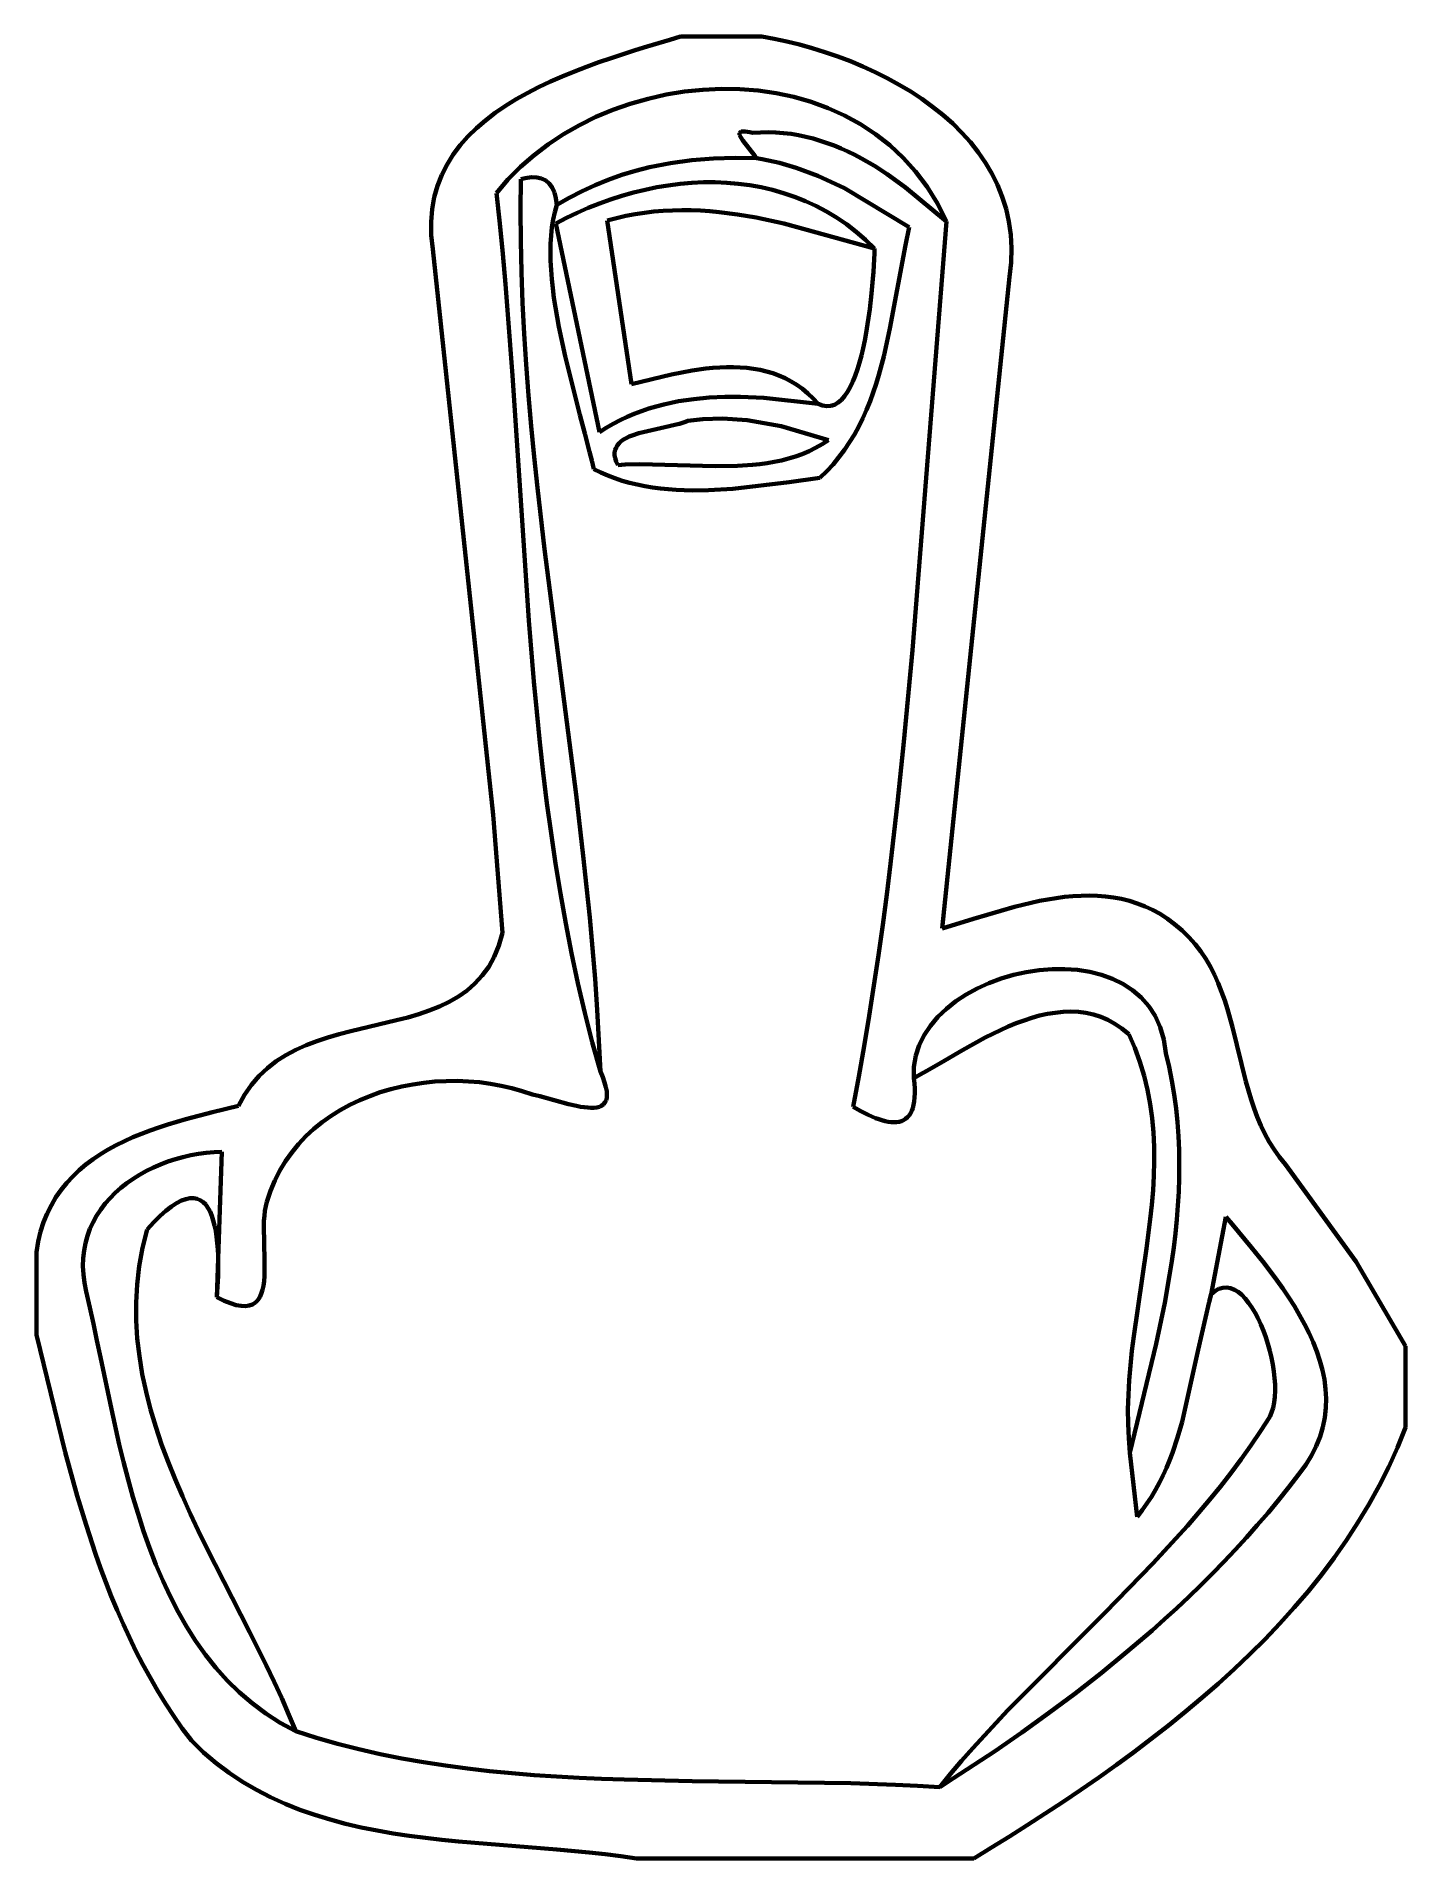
# Model space of a CAD drawing. Header units: millimetres. Extents: x 0 to 2.06, y 0 to 2.74.
import ezdxf

# ---------------------------------------------------------------- set-up
doc = ezdxf.new("R2010")
doc.units = ezdxf.units.MM
for name, color, linetype, lineweight in [('color#0c0d00ff', 7, 'CONTINUOUS', 100), ('color#151310ff', 7, 'CONTINUOUS', 100), ('color#87afcaff', 7, 'CONTINUOUS', 100), ('color#e89428ff', 7, 'CONTINUOUS', 100), ('color#eb9228ff', 7, 'CONTINUOUS', 100), ('color#eb9325ff', 7, 'CONTINUOUS', 100), ('color#eda21bff', 7, 'CONTINUOUS', 100), ('color#f4fbfbff', 7, 'CONTINUOUS', 100), ('color#fcfefdff', 7, 'CONTINUOUS', 100), ('color#fee600ff', 7, 'CONTINUOUS', 100)]:
    doc.layers.add(name, color=color, linetype=linetype, lineweight=lineweight)

msp = doc.modelspace()

# ---------------------------------------------------------------- linework, layer by layer
at = {"layer": 'color#0c0d00ff'}
for p, q in [((0.9204, 2.5396), (0.9521, 2.546)), ((0.9521, 2.546), (0.9841, 2.5504)), ((0.9841, 2.5504), (1.0164, 2.553)), ((1.0164, 2.553), (1.0488, 2.554)), ((1.0488, 2.554), (1.0811, 2.5532)), ((1.0811, 2.5532), (1.0898, 2.5517)), ((1.0898, 2.5517), (1.1155, 2.5461)), ((1.1155, 2.5461), (1.1407, 2.5388)), ((0.8387, 2.513), (0.8586, 2.521)), ((0.8586, 2.521), (0.8789, 2.5281)), ((0.8789, 2.5281), (0.8995, 2.5343)), ((0.8995, 2.5343), (0.9204, 2.5396)), ((1.1407, 2.5388), (1.1734, 2.5267)), ((1.1734, 2.5267), (1.2131, 2.5084)), ((0.7813, 2.4831), (0.7999, 2.494)), ((0.7999, 2.494), (0.8191, 2.504)), ((0.8191, 2.504), (0.8387, 2.513)), ((0.8621, 2.4914), (0.8452, 2.4853)), ((0.8791, 2.4969), (0.8621, 2.4914)), ((0.8964, 2.5018), (0.8791, 2.4969)), ((0.9137, 2.506), (0.8964, 2.5018)), ((0.9312, 2.5096), (0.9137, 2.506)), ((0.9487, 2.5125), (0.9312, 2.5096)), ((0.9663, 2.5147), (0.9487, 2.5125)), ((0.9839, 2.5163), (0.9663, 2.5147)), ((1.0014, 2.5171), (0.9839, 2.5163)), ((1.019, 2.5171), (1.0014, 2.5171)), ((1.0364, 2.5164), (1.019, 2.5171)), ((1.0538, 2.5149), (1.0364, 2.5164)), ((1.071, 2.5127), (1.0538, 2.5149)), ((1.0881, 2.5096), (1.071, 2.5127)), ((1.105, 2.5057), (1.0881, 2.5096)), ((1.1217, 2.501), (1.105, 2.5057)), ((1.1382, 2.4954), (1.1217, 2.501)), ((1.1544, 2.4889), (1.1382, 2.4954)), ((1.2131, 2.5084), (1.3105, 2.4495)), ((0.7758, 2.4611), (0.7782, 2.4723)), ((0.7782, 2.4723), (0.7813, 2.4831)), ((0.7958, 2.4636), (0.7799, 2.4552)), ((0.812, 2.4714), (0.7958, 2.4636)), ((0.8285, 2.4786), (0.812, 2.4714)), ((0.8452, 2.4853), (0.8285, 2.4786)), ((1.1704, 2.4816), (1.1544, 2.4889)), ((1.186, 2.4733), (1.1704, 2.4816)), ((1.2013, 2.4641), (1.186, 2.4733)), ((1.2162, 2.454), (1.2013, 2.4641)), ((0.7719, 2.4249), (0.7726, 2.4374)), ((0.7726, 2.4374), (0.7739, 2.4495)), ((0.7739, 2.4495), (0.7758, 2.4611)), ((0.7799, 2.4552), (0.8452, 2.1419)), ((1.2307, 2.4429), (1.2162, 2.454)), ((1.2447, 2.4309), (1.2307, 2.4429)), ((1.3105, 2.4495), (1.3046, 2.4229)), ((0.7716, 2.4121), (0.7719, 2.4249)), ((0.7719, 2.399), (0.7716, 2.4121)), ((1.2583, 2.4178), (1.2447, 2.4309)), ((1.2577, 2.4016), (1.2581, 2.4101)), ((1.2581, 2.4101), (1.2583, 2.4178)), ((1.3046, 2.4229), (1.2814, 2.2975)), ((0.7726, 2.3855), (0.7719, 2.399)), ((0.7736, 2.3718), (0.7726, 2.3855)), ((1.2558, 2.3721), (1.2566, 2.3825)), ((1.2566, 2.3825), (1.2572, 2.3923)), ((1.2572, 2.3923), (1.2577, 2.4016)), ((0.7751, 2.3579), (0.7736, 2.3718)), ((0.777, 2.3437), (0.7751, 2.3579)), ((1.2538, 2.3499), (1.2549, 2.3612)), ((1.2549, 2.3612), (1.2558, 2.3721)), ((0.7791, 2.3293), (0.777, 2.3437)), ((0.7843, 2.3002), (0.7791, 2.3293)), ((1.2459, 2.2912), (1.2512, 2.3267)), ((1.2512, 2.3267), (1.2538, 2.3499)), ((0.7938, 2.2559), (0.7843, 2.3002)), ((1.2413, 2.2682), (1.2437, 2.2796)), ((1.2437, 2.2796), (1.2459, 2.2912)), ((1.2814, 2.2975), (1.2721, 2.2556)), ((0.8159, 2.168), (0.7938, 2.2559)), ((1.2327, 2.2363), (1.2358, 2.2465)), ((1.2358, 2.2465), (1.2387, 2.2571)), ((1.2387, 2.2571), (1.2413, 2.2682)), ((1.2721, 2.2556), (1.2648, 2.2282)), ((1.2219, 2.2096), (1.2258, 2.2178)), ((1.2258, 2.2178), (1.2294, 2.2267)), ((1.2294, 2.2267), (1.2327, 2.2363)), ((1.2648, 2.2282), (1.2607, 2.2147)), ((0.9642, 2.1882), (0.9756, 2.1901)), ((0.9756, 2.1901), (0.9871, 2.1916)), ((0.9871, 2.1916), (1.0102, 2.1937)), ((1.0102, 2.1937), (1.0335, 2.1947)), ((1.0335, 2.1947), (1.0569, 2.1948)), ((1.0569, 2.1948), (1.092, 2.1932)), ((1.092, 2.1932), (1.1735, 2.1843)), ((1.2035, 2.1862), (1.2086, 2.1905)), ((1.2086, 2.1905), (1.2133, 2.1959)), ((1.2133, 2.1959), (1.2177, 2.2023)), ((1.2177, 2.2023), (1.2219, 2.2096)), ((1.2563, 2.2014), (1.2515, 2.1883)), ((1.2607, 2.2147), (1.2563, 2.2014)), ((0.8233, 2.1398), (0.8159, 2.168)), ((0.8763, 2.1598), (0.8869, 2.1649)), ((0.8869, 2.1649), (0.8976, 2.1694)), ((0.8976, 2.1694), (0.9085, 2.1736)), ((0.9085, 2.1736), (0.9194, 2.1773)), ((0.9194, 2.1773), (0.9305, 2.1806)), ((0.9305, 2.1806), (0.9417, 2.1835)), ((0.9417, 2.1835), (0.9529, 2.1861)), ((0.9529, 2.1861), (0.9642, 2.1882)), ((1.03, 2.1624), (1.0003, 2.1615)), ((1.067, 2.1601), (1.03, 2.1624)), ((1.1735, 2.1843), (1.1802, 2.1818)), ((1.1802, 2.1818), (1.1865, 2.1808)), ((1.1865, 2.1808), (1.1925, 2.1813)), ((1.1925, 2.1813), (1.1982, 2.1831)), ((1.1982, 2.1831), (1.2035, 2.1862)), ((1.2407, 2.1628), (1.2346, 2.1505)), ((1.2463, 2.1755), (1.2407, 2.1628)), ((1.2515, 2.1883), (1.2463, 2.1755)), ((0.8304, 2.1126), (0.8233, 2.1398)), ((0.8452, 2.1419), (0.8554, 2.1484)), ((0.8554, 2.1484), (0.8658, 2.1543)), ((0.8658, 2.1543), (0.8763, 2.1598)), ((0.8897, 2.1352), (0.8853, 2.133)), ((0.8944, 2.1371), (0.8897, 2.1352)), ((0.9046, 2.1406), (0.8944, 2.1371)), ((0.9499, 2.1508), (0.9046, 2.1406)), ((0.9605, 2.1532), (0.9499, 2.1508)), ((0.9654, 2.1545), (0.9605, 2.1532)), ((0.97, 2.1558), (0.9654, 2.1545)), ((0.9743, 2.1573), (0.97, 2.1558)), ((0.9781, 2.1589), (0.9743, 2.1573)), ((1.0003, 2.1615), (0.9781, 2.1589)), ((1.1182, 2.1511), (1.067, 2.1601)), ((1.1893, 2.1298), (1.1182, 2.1511)), ((1.228, 2.1384), (1.2209, 2.1267)), ((1.2346, 2.1505), (1.228, 2.1384)), ((0.8337, 2.0993), (0.8304, 2.1126)), ((0.8688, 2.1154), (0.8681, 2.1115)), ((0.8681, 2.1115), (0.8681, 2.1073)), ((0.8681, 2.1073), (0.8689, 2.1027)), ((0.8702, 2.119), (0.8688, 2.1154)), ((0.8722, 2.1223), (0.8702, 2.119)), ((0.8747, 2.1254), (0.8722, 2.1223)), ((0.8778, 2.1282), (0.8747, 2.1254)), ((0.8813, 2.1307), (0.8778, 2.1282)), ((0.8853, 2.133), (0.8813, 2.1307)), ((1.1395, 2.1053), (1.1498, 2.109)), ((1.1498, 2.109), (1.1599, 2.1133)), ((1.1599, 2.1133), (1.1699, 2.1182)), ((1.1699, 2.1182), (1.1797, 2.1237)), ((1.1797, 2.1237), (1.1893, 2.1298)), ((1.2132, 2.1153), (1.2049, 2.1042)), ((1.2209, 2.1267), (1.2132, 2.1153)), ((0.8369, 2.0865), (0.8337, 2.0993)), ((0.8472, 2.0813), (0.8369, 2.0865)), ((0.8577, 2.0767), (0.8472, 2.0813)), ((0.8689, 2.1027), (0.8705, 2.0977)), ((0.8705, 2.0977), (0.8729, 2.0924)), ((0.8729, 2.0924), (0.8837, 2.0932)), ((0.8837, 2.0932), (0.9057, 2.094)), ((0.9057, 2.094), (1.0188, 2.091)), ((1.0188, 2.091), (1.0526, 2.0913)), ((1.0526, 2.0913), (1.0749, 2.0926)), ((1.0749, 2.0926), (1.0859, 2.0938)), ((1.0859, 2.0938), (1.0969, 2.0952)), ((1.0969, 2.0952), (1.1077, 2.0971)), ((1.1077, 2.0971), (1.1184, 2.0993)), ((1.1184, 2.0993), (1.129, 2.1021)), ((1.129, 2.1021), (1.1395, 2.1053)), ((1.1865, 2.0833), (1.1763, 2.0734)), ((1.1961, 2.0935), (1.1865, 2.0833)), ((1.2049, 2.1042), (1.1961, 2.0935)), ((0.8685, 2.0726), (0.8577, 2.0767)), ((0.8794, 2.069), (0.8685, 2.0726)), ((0.8906, 2.0658), (0.8794, 2.069)), ((0.9019, 2.0631), (0.8906, 2.0658)), ((0.9133, 2.0608), (0.9019, 2.0631)), ((0.9249, 2.0588), (0.9133, 2.0608)), ((0.9367, 2.0573), (0.9249, 2.0588)), ((0.9485, 2.0561), (0.9367, 2.0573)), ((0.9605, 2.0552), (0.9485, 2.0561)), ((0.9846, 2.0544), (0.9605, 2.0552)), ((1.009, 2.0547), (0.9846, 2.0544)), ((1.0457, 2.0568), (1.009, 2.0547)), ((1.1302, 2.0667), (1.0457, 2.0568)), ((1.1763, 2.0734), (1.1302, 2.0667))]:
    msp.add_line(p, q, dxfattribs=at)
at = {"layer": 'color#151310ff'}
for p, q in [((0.9508, 2.7312), (0.967, 2.7361)), ((0.967, 2.7361), (1.0893, 2.7361)), ((1.0893, 2.7361), (1.1078, 2.7326)), ((0.8628, 2.7036), (0.881, 2.7097)), ((0.881, 2.7097), (0.899, 2.7154)), ((0.899, 2.7154), (0.9167, 2.7209)), ((0.9167, 2.7209), (0.934, 2.7261)), ((0.934, 2.7261), (0.9508, 2.7312)), ((1.1078, 2.7326), (1.1267, 2.7286)), ((1.1267, 2.7286), (1.1456, 2.7239)), ((1.1456, 2.7239), (1.1647, 2.7185)), ((1.1647, 2.7185), (1.1839, 2.7126)), ((1.1839, 2.7126), (1.203, 2.706)), ((0.7895, 2.6762), (0.8077, 2.6836)), ((0.8077, 2.6836), (0.826, 2.6907)), ((0.826, 2.6907), (0.8444, 2.6973)), ((0.8444, 2.6973), (0.8628, 2.7036)), ((1.203, 2.706), (1.222, 2.6988)), ((1.222, 2.6988), (1.2408, 2.691)), ((1.2408, 2.691), (1.2593, 2.6825)), ((1.2593, 2.6825), (1.2775, 2.6734)), ((0.7368, 2.6511), (0.754, 2.6599)), ((0.754, 2.6599), (0.7716, 2.6683)), ((0.7716, 2.6683), (0.7895, 2.6762)), ((1.0006, 2.6561), (0.973, 2.6532)), ((1.0283, 2.6573), (1.0006, 2.6561)), ((1.0559, 2.6569), (1.0283, 2.6573)), ((1.0834, 2.6547), (1.0559, 2.6569)), ((1.1105, 2.6508), (1.0834, 2.6547)), ((1.2775, 2.6734), (1.2953, 2.6636)), ((1.2953, 2.6636), (1.3127, 2.6532)), ((0.6887, 2.6212), (0.7041, 2.6318)), ((0.7041, 2.6318), (0.7201, 2.6417)), ((0.7201, 2.6417), (0.7368, 2.6511)), ((0.8916, 2.635), (0.8654, 2.6258)), ((0.9183, 2.6426), (0.8916, 2.635)), ((0.9455, 2.6487), (0.9183, 2.6426)), ((0.973, 2.6532), (0.9455, 2.6487)), ((1.1372, 2.6452), (1.1105, 2.6508)), ((1.1633, 2.6377), (1.1372, 2.6452)), ((1.1887, 2.6285), (1.1633, 2.6377)), ((1.2134, 2.6174), (1.1887, 2.6285)), ((1.3127, 2.6532), (1.3294, 2.6422)), ((1.3294, 2.6422), (1.3455, 2.6305)), ((1.3455, 2.6305), (1.361, 2.6182)), ((0.6605, 2.5983), (0.6742, 2.6101)), ((0.6742, 2.6101), (0.6887, 2.6212)), ((0.8152, 2.603), (0.7914, 2.5894)), ((0.8399, 2.6152), (0.8152, 2.603)), ((0.8654, 2.6258), (0.8399, 2.6152)), ((1.2371, 2.6044), (1.2134, 2.6174)), ((1.2597, 2.5895), (1.2371, 2.6044)), ((1.361, 2.6182), (1.3756, 2.6052)), ((1.3756, 2.6052), (1.3894, 2.5915)), ((0.6257, 2.5587), (0.6362, 2.5726)), ((0.6362, 2.5726), (0.6478, 2.5858)), ((0.6478, 2.5858), (0.6605, 2.5983)), ((0.7687, 2.5744), (0.7471, 2.558)), ((0.7914, 2.5894), (0.7687, 2.5744)), ((1.2812, 2.5726), (1.2597, 2.5895)), ((1.3013, 2.5538), (1.2812, 2.5726)), ((1.3894, 2.5915), (1.4023, 2.5772)), ((1.4023, 2.5772), (1.4141, 2.5622)), ((0.6165, 2.5439), (0.6257, 2.5587)), ((0.7471, 2.558), (0.7268, 2.5403)), ((1.32, 2.5331), (1.3013, 2.5538)), ((1.4141, 2.5622), (1.4249, 2.5465)), ((1.4249, 2.5465), (1.4345, 2.5302)), ((0.6022, 2.512), (0.6087, 2.5284)), ((0.6087, 2.5284), (0.6165, 2.5439)), ((0.7079, 2.5212), (0.6906, 2.5009)), ((0.7268, 2.5403), (0.7079, 2.5212)), ((1.3372, 2.5102), (1.32, 2.5331)), ((1.4345, 2.5302), (1.4429, 2.5132)), ((0.5941, 2.4767), (0.5973, 2.4948)), ((0.5973, 2.4948), (0.6022, 2.512)), ((0.6906, 2.5009), (0.6955, 2.4554)), ((1.3527, 2.4854), (1.3372, 2.5102)), ((1.4429, 2.5132), (1.45, 2.4955)), ((1.45, 2.4955), (1.4557, 2.4772)), ((0.5925, 2.4576), (0.5941, 2.4767)), ((1.3665, 2.4584), (1.3527, 2.4854)), ((1.4557, 2.4772), (1.46, 2.4581)), ((0.5928, 2.4376), (0.5925, 2.4576)), ((0.5949, 2.4165), (0.5928, 2.4376)), ((0.6955, 2.4554), (0.7, 2.4099)), ((1.3153, 1.8146), (1.3665, 2.4584)), ((1.46, 2.4581), (1.4628, 2.4384)), ((1.4628, 2.4384), (1.4639, 2.418)), ((0.6859, 1.5671), (0.5949, 2.4165)), ((0.7, 2.4099), (0.7041, 2.3642)), ((1.4639, 2.418), (1.4634, 2.3969)), ((1.4634, 2.3969), (1.4611, 2.3751)), ((0.7041, 2.3642), (0.7079, 2.3185)), ((1.4611, 2.3751), (1.3599, 1.3965)), ((0.7079, 2.3185), (0.7148, 2.2269)), ((0.7148, 2.2269), (0.7395, 1.8592)), ((0.7395, 1.8592), (0.747, 1.7675)), ((1.3025, 1.6768), (1.3153, 1.8146)), ((0.747, 1.7675), (0.7513, 1.7217)), ((0.7513, 1.7217), (0.7559, 1.676)), ((0.7559, 1.676), (0.761, 1.6304)), ((1.293, 1.5851), (1.3025, 1.6768)), ((0.761, 1.6304), (0.7665, 1.5849)), ((0.6997, 1.3899), (0.6859, 1.5671)), ((0.7665, 1.5849), (0.7726, 1.5396)), ((1.2824, 1.4935), (1.293, 1.5851)), ((0.7726, 1.5396), (0.7793, 1.4943)), ((0.7793, 1.4943), (0.7866, 1.4492)), ((1.2767, 1.4477), (1.2824, 1.4935)), ((0.7866, 1.4492), (0.7946, 1.4042)), ((1.2706, 1.402), (1.2767, 1.4477)), ((1.407, 1.4111), (1.4684, 1.4291)), ((1.4684, 1.4291), (1.4933, 1.4353)), ((1.4933, 1.4353), (1.5059, 1.4379)), ((1.5059, 1.4379), (1.5184, 1.4403)), ((1.5184, 1.4403), (1.5309, 1.4423)), ((1.5309, 1.4423), (1.5434, 1.4439)), ((1.5434, 1.4439), (1.5559, 1.4451)), ((1.5559, 1.4451), (1.5683, 1.4458)), ((1.5683, 1.4458), (1.5807, 1.446)), ((1.5807, 1.446), (1.5929, 1.4456)), ((1.5929, 1.4456), (1.6051, 1.4447)), ((1.6051, 1.4447), (1.6172, 1.4431)), ((1.6172, 1.4431), (1.6292, 1.4409)), ((1.6292, 1.4409), (1.6411, 1.438)), ((1.6411, 1.438), (1.6528, 1.4343)), ((1.6528, 1.4343), (1.6644, 1.4298)), ((1.6644, 1.4298), (1.6757, 1.4245)), ((1.6757, 1.4245), (1.6869, 1.4184)), ((0.7946, 1.4042), (0.8034, 1.3594)), ((1.2642, 1.3564), (1.2706, 1.402)), ((1.3599, 1.3965), (1.407, 1.4111)), ((1.6869, 1.4184), (1.698, 1.4113)), ((1.698, 1.4113), (1.7087, 1.4033)), ((1.7087, 1.4033), (1.7201, 1.3938)), ((0.6873, 1.3542), (0.6943, 1.3711)), ((0.6943, 1.3711), (0.6997, 1.3899)), ((1.7201, 1.3938), (1.7303, 1.3838)), ((1.7303, 1.3838), (1.7397, 1.3732)), ((1.7397, 1.3732), (1.7481, 1.3622)), ((0.679, 1.3392), (0.6873, 1.3542)), ((0.8034, 1.3594), (0.8129, 1.3147)), ((1.2574, 1.3108), (1.2642, 1.3564)), ((1.7481, 1.3622), (1.7557, 1.3508)), ((1.7557, 1.3508), (1.7626, 1.339)), ((0.6465, 1.3037), (0.6584, 1.3141)), ((0.6584, 1.3141), (0.6693, 1.3258)), ((0.6693, 1.3258), (0.679, 1.3392)), ((0.8129, 1.3147), (0.8233, 1.2702)), ((1.43, 1.3146), (1.4125, 1.3066)), ((1.4482, 1.3213), (1.43, 1.3146)), ((1.467, 1.3268), (1.4482, 1.3213)), ((1.4862, 1.3311), (1.467, 1.3268)), ((1.5055, 1.334), (1.4862, 1.3311)), ((1.5249, 1.3355), (1.5055, 1.334)), ((1.5441, 1.3357), (1.5249, 1.3355)), ((1.5629, 1.3343), (1.5441, 1.3357)), ((1.5813, 1.3314), (1.5629, 1.3343)), ((1.5989, 1.327), (1.5813, 1.3314)), ((1.6156, 1.321), (1.5989, 1.327)), ((1.6312, 1.3133), (1.6156, 1.321)), ((1.7626, 1.339), (1.7688, 1.3269)), ((1.7688, 1.3269), (1.7744, 1.3144)), ((1.7744, 1.3144), (1.7794, 1.3017)), ((0.6051, 1.2796), (0.6197, 1.2866)), ((0.6197, 1.2866), (0.6335, 1.2946)), ((0.6335, 1.2946), (0.6465, 1.3037)), ((1.2503, 1.2652), (1.2574, 1.3108)), ((1.3804, 1.2873), (1.3661, 1.2761)), ((1.3959, 1.2975), (1.3804, 1.2873)), ((1.4125, 1.3066), (1.3959, 1.2975)), ((1.6456, 1.304), (1.6312, 1.3133)), ((1.6586, 1.2928), (1.6456, 1.304)), ((1.6699, 1.2799), (1.6586, 1.2928)), ((1.7794, 1.3017), (1.784, 1.2887)), ((1.784, 1.2887), (1.7882, 1.2755)), ((0.4718, 1.2423), (0.5407, 1.2587)), ((0.5407, 1.2587), (0.5575, 1.2631)), ((0.5575, 1.2631), (0.5739, 1.268)), ((0.5739, 1.268), (0.5898, 1.2734)), ((0.5898, 1.2734), (0.6051, 1.2796)), ((0.8233, 1.2702), (0.8345, 1.2259)), ((1.2427, 1.2197), (1.2503, 1.2652)), ((1.3534, 1.2638), (1.3422, 1.2506)), ((1.3661, 1.2761), (1.3534, 1.2638)), ((1.6795, 1.2652), (1.6699, 1.2799)), ((1.6871, 1.2486), (1.6795, 1.2652)), ((1.7882, 1.2755), (1.7957, 1.2486)), ((0.4211, 1.2275), (0.4377, 1.2329)), ((0.4377, 1.2329), (0.4547, 1.2378)), ((0.4547, 1.2378), (0.4718, 1.2423)), ((1.3329, 1.2365), (1.3255, 1.2215)), ((1.3422, 1.2506), (1.3329, 1.2365)), ((1.6925, 1.23), (1.6871, 1.2486)), ((1.7957, 1.2486), (1.8158, 1.1666)), ((0.3601, 1.1973), (0.3743, 1.2064)), ((0.3743, 1.2064), (0.3893, 1.2144)), ((0.3893, 1.2144), (0.405, 1.2214)), ((0.405, 1.2214), (0.4211, 1.2275)), ((0.8345, 1.2259), (0.8467, 1.1819)), ((1.2347, 1.1743), (1.2427, 1.2197)), ((1.3203, 1.2057), (1.3175, 1.1891)), ((1.3255, 1.2215), (1.3203, 1.2057)), ((1.6956, 1.2095), (1.6925, 1.23)), ((1.7005, 1.1888), (1.6956, 1.2095)), ((0.3342, 1.1752), (0.3467, 1.187)), ((0.3467, 1.187), (0.3601, 1.1973)), ((0.8467, 1.1819), (0.8504, 1.1731)), ((1.3175, 1.1891), (1.3172, 1.1718)), ((1.7048, 1.168), (1.7005, 1.1888)), ((0.3125, 1.1469), (0.3228, 1.1619)), ((0.3228, 1.1619), (0.3342, 1.1752)), ((0.5162, 1.1506), (0.5006, 1.145)), ((0.5322, 1.1553), (0.5162, 1.1506)), ((0.5485, 1.1593), (0.5322, 1.1553)), ((0.5649, 1.1625), (0.5485, 1.1593)), ((0.5816, 1.1649), (0.5649, 1.1625)), ((0.5983, 1.1666), (0.5816, 1.1649)), ((0.6151, 1.1675), (0.5983, 1.1666)), ((0.6319, 1.1676), (0.6151, 1.1675)), ((0.6486, 1.167), (0.6319, 1.1676)), ((0.6652, 1.1656), (0.6486, 1.167)), ((0.6816, 1.1635), (0.6652, 1.1656)), ((0.6978, 1.1605), (0.6816, 1.1635)), ((0.7138, 1.1569), (0.6978, 1.1605)), ((0.7294, 1.1524), (0.7138, 1.1569)), ((0.7446, 1.1472), (0.7294, 1.1524)), ((0.8504, 1.1731), (0.8531, 1.1653)), ((0.8531, 1.1653), (0.8551, 1.1584)), ((0.8551, 1.1584), (0.8562, 1.1523)), ((0.8562, 1.1523), (0.8566, 1.1469)), ((1.2262, 1.1289), (1.2347, 1.1743)), ((1.3172, 1.1718), (1.3181, 1.1636)), ((1.3181, 1.1636), (1.3186, 1.1561)), ((1.3187, 1.1492), (1.3185, 1.1428)), ((1.3186, 1.1561), (1.3187, 1.1492)), ((1.7082, 1.1472), (1.7048, 1.168)), ((1.8158, 1.1666), (1.8196, 1.1531)), ((1.8196, 1.1531), (1.8236, 1.1397)), ((0.2644, 1.1207), (0.3035, 1.1301)), ((0.3035, 1.1301), (0.3125, 1.1469)), ((0.4561, 1.1238), (0.4423, 1.1152)), ((0.4704, 1.1317), (0.4561, 1.1238)), ((0.4853, 1.1387), (0.4704, 1.1317)), ((0.5006, 1.145), (0.4853, 1.1387)), ((0.7558, 1.1447), (0.7446, 1.1472)), ((0.799, 1.1329), (0.7558, 1.1447)), ((0.811, 1.1301), (0.799, 1.1329)), ((0.8168, 1.129), (0.811, 1.1301)), ((0.8223, 1.1281), (0.8168, 1.129)), ((0.8276, 1.1276), (0.8223, 1.1281)), ((0.8325, 1.1273), (0.8276, 1.1276)), ((0.8371, 1.1275), (0.8325, 1.1273)), ((0.8414, 1.128), (0.8371, 1.1275)), ((0.8452, 1.129), (0.8414, 1.128)), ((0.8485, 1.1305), (0.8452, 1.129)), ((0.8513, 1.1326), (0.8485, 1.1305)), ((0.8535, 1.1352), (0.8513, 1.1326)), ((0.8552, 1.1384), (0.8535, 1.1352)), ((0.8562, 1.1423), (0.8552, 1.1384)), ((0.8566, 1.1469), (0.8562, 1.1423)), ((1.2378, 1.1223), (1.2262, 1.1289)), ((1.2489, 1.1166), (1.2378, 1.1223)), ((1.3141, 1.1228), (1.3123, 1.119)), ((1.3157, 1.127), (1.3141, 1.1228)), ((1.317, 1.1317), (1.3157, 1.127)), ((1.3179, 1.137), (1.317, 1.1317)), ((1.3185, 1.1428), (1.3179, 1.137)), ((1.711, 1.1264), (1.7082, 1.1472)), ((1.7132, 1.1056), (1.711, 1.1264)), ((1.8236, 1.1397), (1.8281, 1.1265)), ((1.8281, 1.1265), (1.833, 1.1136)), ((0.1706, 1.0933), (0.1839, 1.098)), ((0.1839, 1.098), (0.1972, 1.1023)), ((0.1972, 1.1023), (0.2242, 1.1103)), ((0.2242, 1.1103), (0.2644, 1.1207)), ((0.4165, 1.0956), (0.4046, 1.0847)), ((0.429, 1.1058), (0.4165, 1.0956)), ((0.4423, 1.1152), (0.429, 1.1058)), ((1.2543, 1.1142), (1.2489, 1.1166)), ((1.2595, 1.112), (1.2543, 1.1142)), ((1.2646, 1.1102), (1.2595, 1.112)), ((1.2695, 1.1086), (1.2646, 1.1102)), ((1.2743, 1.1074), (1.2695, 1.1086)), ((1.2788, 1.1065), (1.2743, 1.1074)), ((1.2832, 1.1059), (1.2788, 1.1065)), ((1.2874, 1.1057), (1.2832, 1.1059)), ((1.2914, 1.1059), (1.2874, 1.1057)), ((1.2951, 1.1065), (1.2914, 1.1059)), ((1.2986, 1.1075), (1.2951, 1.1065)), ((1.3019, 1.1089), (1.2986, 1.1075)), ((1.3049, 1.1108), (1.3019, 1.1089)), ((1.3076, 1.1131), (1.3049, 1.1108)), ((1.3101, 1.1158), (1.3076, 1.1131)), ((1.3123, 1.119), (1.3101, 1.1158)), ((1.7147, 1.0847), (1.7132, 1.1056)), ((1.833, 1.1136), (1.8383, 1.1009)), ((1.8383, 1.1009), (1.8443, 1.0884)), ((0.1077, 1.0647), (0.1197, 1.0713)), ((0.1197, 1.0713), (0.132, 1.0774)), ((0.132, 1.0774), (0.1447, 1.0831)), ((0.1447, 1.0831), (0.1575, 1.0884)), ((0.1575, 1.0884), (0.1706, 1.0933)), ((0.3935, 1.0729), (0.3832, 1.0604)), ((0.4046, 1.0847), (0.3935, 1.0729)), ((1.7156, 1.0638), (1.7147, 1.0847)), ((1.8443, 1.0884), (1.8509, 1.0763)), ((1.8509, 1.0763), (1.8583, 1.0646)), ((0.0641, 1.0336), (0.0743, 1.0422)), ((0.0743, 1.0422), (0.085, 1.0502)), ((0.085, 1.0502), (0.0961, 1.0577)), ((0.0961, 1.0577), (0.1077, 1.0647)), ((0.1863, 1.0424), (0.1755, 1.0377)), ((0.1973, 1.0466), (0.1863, 1.0424)), ((0.2086, 1.0503), (0.1973, 1.0466)), ((0.22, 1.0534), (0.2086, 1.0503)), ((0.2316, 1.056), (0.22, 1.0534)), ((0.2433, 1.0581), (0.2316, 1.056)), ((0.255, 1.0597), (0.2433, 1.0581)), ((0.2667, 1.0607), (0.255, 1.0597)), ((0.2784, 1.0612), (0.2667, 1.0607)), ((0.271, 0.8428), (0.2784, 1.0612)), ((0.3738, 1.0471), (0.3653, 1.0331)), ((0.3832, 1.0604), (0.3738, 1.0471)), ((1.7159, 1.043), (1.7156, 1.0638)), ((1.7157, 1.0221), (1.7159, 1.043)), ((1.8583, 1.0646), (1.8664, 1.0532)), ((1.8664, 1.0532), (1.8754, 1.0423)), ((1.8754, 1.0423), (1.9813, 0.896)), ((0.037, 1.0042), (0.0454, 1.0146)), ((0.0454, 1.0146), (0.0545, 1.0244)), ((0.0545, 1.0244), (0.0641, 1.0336)), ((0.1357, 1.0142), (0.1268, 1.0072)), ((0.1451, 1.0208), (0.1357, 1.0142)), ((0.1549, 1.0269), (0.1451, 1.0208)), ((0.165, 1.0326), (0.1549, 1.0269)), ((0.1755, 1.0377), (0.165, 1.0326)), ((0.3579, 1.0182), (0.3514, 1.0025)), ((0.3653, 1.0331), (0.3579, 1.0182)), ((1.715, 1.0012), (1.7157, 1.0221)), ((0.0224, 0.9813), (0.0293, 0.9931)), ((0.0293, 0.9931), (0.037, 1.0042)), ((0.1105, 0.9917), (0.1032, 0.9834)), ((0.1184, 0.9997), (0.1105, 0.9917)), ((0.1268, 1.0072), (0.1184, 0.9997)), ((0.346, 0.9861), (0.3443, 0.9796)), ((0.3514, 1.0025), (0.346, 0.9861)), ((1.7138, 0.9804), (1.715, 1.0012)), ((0.0108, 0.9555), (0.0162, 0.9688)), ((0.0162, 0.9688), (0.0224, 0.9813)), ((0.0904, 0.9653), (0.0851, 0.9557)), ((0.0965, 0.9745), (0.0904, 0.9653)), ((0.1032, 0.9834), (0.0965, 0.9745)), ((0.3422, 0.9652), (0.3416, 0.9574)), ((0.343, 0.9726), (0.3422, 0.9652)), ((0.3443, 0.9796), (0.343, 0.9726)), ((1.71, 0.9387), (1.7121, 0.9595)), ((1.7121, 0.9595), (1.7138, 0.9804)), ((1.7858, 0.9636), (1.7638, 0.8475)), ((1.795, 0.9526), (1.7858, 0.9636)), ((0.0027, 0.9265), (0.0063, 0.9414)), ((0.0063, 0.9414), (0.0108, 0.9555)), ((0.0766, 0.9352), (0.0736, 0.9243)), ((0.0804, 0.9456), (0.0766, 0.9352)), ((0.0851, 0.9557), (0.0804, 0.9456)), ((0.3416, 0.9574), (0.3414, 0.9494)), ((0.3414, 0.9494), (0.3425, 0.8984)), ((1.7075, 0.9178), (1.71, 0.9387)), ((1.8045, 0.9413), (1.795, 0.9526)), ((1.8238, 0.918), (1.8045, 0.9413)), ((0, 0.9108), (0.0027, 0.9265)), ((0, 0.7863), (0, 0.9108)), ((0.0714, 0.9131), (0.0701, 0.9015)), ((0.0736, 0.9243), (0.0714, 0.9131)), ((1.7046, 0.897), (1.7075, 0.9178)), ((1.8432, 0.8938), (1.8238, 0.918)), ((0.0701, 0.9015), (0.0698, 0.8896)), ((0.0698, 0.8896), (0.0704, 0.8772)), ((0.0704, 0.8772), (0.0721, 0.8646)), ((0.3425, 0.8821), (0.3422, 0.8744)), ((0.3425, 0.8984), (0.3425, 0.8821)), ((1.6941, 0.8347), (1.7014, 0.8762)), ((1.7014, 0.8762), (1.7046, 0.897)), ((1.8622, 0.8686), (1.8432, 0.8938)), ((1.9813, 0.896), (2.0556, 0.7693)), ((0.0721, 0.8646), (0.0748, 0.8516)), ((0.0748, 0.8516), (0.0802, 0.8276)), ((0.3394, 0.8539), (0.3376, 0.8481)), ((0.3407, 0.8602), (0.3394, 0.8539)), ((0.3417, 0.8671), (0.3407, 0.8602)), ((0.3422, 0.8744), (0.3417, 0.8671)), ((1.8713, 0.8558), (1.8622, 0.8686)), ((1.8801, 0.8427), (1.8713, 0.8558)), ((0.0802, 0.8276), (0.0856, 0.8031)), ((0.2816, 0.8376), (0.271, 0.8428)), ((0.2912, 0.8338), (0.2816, 0.8376)), ((0.2997, 0.8312), (0.2912, 0.8338)), ((0.3072, 0.8298), (0.2997, 0.8312)), ((0.3139, 0.8296), (0.3072, 0.8298)), ((0.3196, 0.8304), (0.3139, 0.8296)), ((0.3246, 0.8322), (0.3196, 0.8304)), ((0.3288, 0.835), (0.3246, 0.8322)), ((0.3323, 0.8386), (0.3288, 0.835)), ((0.3352, 0.843), (0.3323, 0.8386)), ((0.3376, 0.8481), (0.3352, 0.843)), ((1.6813, 0.7727), (1.6941, 0.8347)), ((1.7606, 0.8359), (1.7444, 0.7641)), ((1.7638, 0.8475), (1.7606, 0.8359)), ((1.8886, 0.8295), (1.8801, 0.8427)), ((1.8965, 0.8161), (1.8886, 0.8295)), ((0.0856, 0.8031), (0.0909, 0.7781)), ((1.904, 0.8026), (1.8965, 0.8161)), ((1.9108, 0.789), (1.904, 0.8026)), ((0.043, 0.6104), (0, 0.7863)), ((0.0909, 0.7781), (0.0962, 0.7527)), ((1.6418, 0.6094), (1.6813, 0.7727)), ((1.917, 0.7752), (1.9108, 0.789)), ((1.9225, 0.7613), (1.917, 0.7752)), ((2.0556, 0.7693), (2.0556, 0.6472)), ((0.0962, 0.7527), (0.1015, 0.7269)), ((1.7444, 0.7641), (1.7203, 0.6556)), ((1.9271, 0.7474), (1.9225, 0.7613)), ((1.9309, 0.7333), (1.9271, 0.7474)), ((0.1015, 0.7269), (0.1125, 0.6747)), ((1.9338, 0.7192), (1.9309, 0.7333)), ((1.9356, 0.705), (1.9338, 0.7192)), ((1.9363, 0.6908), (1.9356, 0.705)), ((1.9359, 0.6766), (1.9363, 0.6908)), ((0.1125, 0.6747), (0.1244, 0.622)), ((1.9314, 0.648), (1.9343, 0.6623)), ((1.9343, 0.6623), (1.9359, 0.6766)), ((1.7134, 0.6321), (1.7056, 0.6091)), ((1.7203, 0.6556), (1.7134, 0.6321)), ((1.9215, 0.6195), (1.9272, 0.6338)), ((1.9272, 0.6338), (1.9314, 0.648)), ((2.0556, 0.6472), (2.0435, 0.6174)), ((0.0612, 0.5445), (0.043, 0.6104)), ((0.1244, 0.622), (0.1308, 0.5957)), ((1.6525, 0.5132), (1.6418, 0.6094)), ((1.7056, 0.6091), (1.7012, 0.5977)), ((1.9056, 0.5911), (1.9143, 0.6053)), ((1.9143, 0.6053), (1.9215, 0.6195)), ((2.0435, 0.6174), (2.0303, 0.5883)), ((0.1308, 0.5957), (0.1376, 0.5694)), ((1.6915, 0.5755), (1.6861, 0.5646)), ((1.6965, 0.5865), (1.6915, 0.5755)), ((1.7012, 0.5977), (1.6965, 0.5865)), ((1.8802, 0.5575), (1.8952, 0.577)), ((1.8952, 0.577), (1.9056, 0.5911)), ((2.0303, 0.5883), (2.016, 0.5597)), ((0.1376, 0.5694), (0.1449, 0.5433)), ((1.6803, 0.5539), (1.674, 0.5434)), ((1.6861, 0.5646), (1.6803, 0.5539)), ((1.8648, 0.5383), (1.8802, 0.5575)), ((2.016, 0.5597), (2.0006, 0.5318)), ((0.0744, 0.5009), (0.0612, 0.5445)), ((0.1449, 0.5433), (0.1526, 0.5174)), ((1.6602, 0.5231), (1.6525, 0.5132)), ((1.6673, 0.5331), (1.6602, 0.5231)), ((1.674, 0.5434), (1.6673, 0.5331)), ((1.8491, 0.5193), (1.8648, 0.5383)), ((2.0006, 0.5318), (1.9841, 0.5046)), ((0.0887, 0.4577), (0.0744, 0.5009)), ((0.1526, 0.5174), (0.1609, 0.4918)), ((1.8167, 0.482), (1.833, 0.5005)), ((1.833, 0.5005), (1.8491, 0.5193)), ((1.9841, 0.5046), (1.9667, 0.4779)), ((0.1609, 0.4918), (0.1698, 0.4666)), ((0.1698, 0.4666), (0.1794, 0.4418)), ((1.7999, 0.4638), (1.8167, 0.482)), ((1.9667, 0.4779), (1.9484, 0.4518)), ((0.0963, 0.4363), (0.0887, 0.4577)), ((0.1794, 0.4418), (0.1896, 0.4175)), ((1.7656, 0.428), (1.7829, 0.4458)), ((1.7829, 0.4458), (1.7999, 0.4638)), ((1.9484, 0.4518), (1.9292, 0.4262)), ((0.1042, 0.4151), (0.0963, 0.4363)), ((0.1124, 0.394), (0.1042, 0.4151)), ((0.1896, 0.4175), (0.2007, 0.3938)), ((1.7302, 0.3932), (1.7481, 0.4105)), ((1.7481, 0.4105), (1.7656, 0.428)), ((1.9292, 0.4262), (1.9092, 0.4012)), ((0.1211, 0.3731), (0.1124, 0.394)), ((0.2007, 0.3938), (0.2126, 0.3707)), ((1.7121, 0.3761), (1.7302, 0.3932)), ((1.9092, 0.4012), (1.8884, 0.3768)), ((0.1301, 0.3524), (0.1211, 0.3731)), ((0.2126, 0.3707), (0.2253, 0.3484)), ((1.6752, 0.3427), (1.6937, 0.3593)), ((1.6937, 0.3593), (1.7121, 0.3761)), ((1.8884, 0.3768), (1.8669, 0.3529)), ((0.1396, 0.3319), (0.1301, 0.3524)), ((0.1494, 0.3116), (0.1396, 0.3319)), ((0.2253, 0.3484), (0.239, 0.3268)), ((1.6373, 0.3102), (1.6752, 0.3427)), ((1.8446, 0.3296), (1.8217, 0.3067)), ((1.8669, 0.3529), (1.8446, 0.3296)), ((0.1598, 0.2915), (0.1494, 0.3116)), ((0.239, 0.3268), (0.2537, 0.3061)), ((0.2537, 0.3061), (0.2695, 0.2864)), ((1.5987, 0.2786), (1.6373, 0.3102)), ((1.8217, 0.3067), (1.7983, 0.2843)), ((0.1706, 0.2718), (0.1598, 0.2915)), ((0.2695, 0.2864), (0.2864, 0.2676)), ((1.5595, 0.2479), (1.5987, 0.2786)), ((1.7983, 0.2843), (1.7743, 0.2625)), ((0.1819, 0.2522), (0.1706, 0.2718)), ((0.1937, 0.233), (0.1819, 0.2522)), ((0.2864, 0.2676), (0.3044, 0.2499)), ((0.3044, 0.2499), (0.3237, 0.2334)), ((1.5196, 0.2181), (1.5595, 0.2479)), ((1.7743, 0.2625), (1.7498, 0.2411)), ((0.2061, 0.214), (0.1937, 0.233)), ((0.3237, 0.2334), (0.3442, 0.218)), ((1.7248, 0.2201), (1.6994, 0.1996)), ((1.7498, 0.2411), (1.7248, 0.2201)), ((0.219, 0.1954), (0.2061, 0.214)), ((0.2326, 0.1771), (0.219, 0.1954)), ((0.3442, 0.218), (0.3661, 0.204)), ((0.3661, 0.204), (0.3894, 0.1913)), ((1.4792, 0.1891), (1.5196, 0.2181)), ((1.6994, 0.1996), (1.6737, 0.1796)), ((0.2509, 0.1595), (0.2326, 0.1771)), ((0.3894, 0.1913), (0.4206, 0.1813)), ((0.4206, 0.1813), (0.4521, 0.1723)), ((0.4521, 0.1723), (0.484, 0.1641)), ((1.4385, 0.161), (1.4792, 0.1891)), ((1.6737, 0.1796), (1.6477, 0.1599)), ((0.2699, 0.1434), (0.2509, 0.1595)), ((0.2894, 0.1287), (0.2699, 0.1434)), ((0.484, 0.1641), (0.5161, 0.1568)), ((0.5161, 0.1568), (0.5485, 0.1503)), ((0.5485, 0.1503), (0.5811, 0.1446)), ((0.5811, 0.1446), (0.6139, 0.1395)), ((0.6139, 0.1395), (0.647, 0.1351)), ((1.3768, 0.1205), (1.4385, 0.161)), ((1.6214, 0.1407), (1.5949, 0.1218)), ((1.6477, 0.1599), (1.6214, 0.1407)), ((0.3096, 0.1153), (0.2894, 0.1287)), ((0.3303, 0.1032), (0.3096, 0.1153)), ((0.647, 0.1351), (0.6802, 0.1313)), ((0.6802, 0.1313), (0.7136, 0.1281)), ((0.7136, 0.1281), (0.7472, 0.1254)), ((0.7472, 0.1254), (0.7809, 0.1231)), ((0.7809, 0.1231), (0.8147, 0.1212)), ((0.8147, 0.1212), (0.8486, 0.1197)), ((0.8486, 0.1197), (0.8825, 0.1185)), ((0.8825, 0.1185), (0.9847, 0.1163)), ((0.9847, 0.1163), (1.2226, 0.113)), ((1.2226, 0.113), (1.2897, 0.1108)), ((1.2897, 0.1108), (1.323, 0.1092)), ((1.3562, 0.1073), (1.3768, 0.1205)), ((1.5949, 0.1218), (1.5682, 0.1034)), ((0.3515, 0.0922), (0.3303, 0.1032)), ((0.3732, 0.0823), (0.3515, 0.0922)), ((0.3954, 0.0734), (0.3732, 0.0823)), ((1.323, 0.1092), (1.3562, 0.1073)), ((1.5414, 0.0853), (1.5146, 0.0676)), ((1.5682, 0.1034), (1.5414, 0.0853)), ((0.4179, 0.0655), (0.3954, 0.0734)), ((0.4409, 0.0585), (0.4179, 0.0655)), ((0.4641, 0.0522), (0.4409, 0.0585)), ((1.5146, 0.0676), (1.4877, 0.0502)), ((0.4877, 0.0468), (0.4641, 0.0522)), ((0.5115, 0.042), (0.4877, 0.0468)), ((0.5356, 0.0378), (0.5115, 0.042)), ((0.5598, 0.0341), (0.5356, 0.0378)), ((0.5843, 0.0309), (0.5598, 0.0341)), ((0.6088, 0.0282), (0.5843, 0.0309)), ((0.6335, 0.0257), (0.6088, 0.0282)), ((1.4608, 0.0331), (1.4341, 0.0164)), ((1.4877, 0.0502), (1.4608, 0.0331)), ((0.7814, 0.0138), (0.6335, 0.0257)), ((0.8299, 0.0093), (0.7814, 0.0138)), ((0.8538, 0.0066), (0.8299, 0.0093)), ((0.8775, 0.0035), (0.8538, 0.0066)), ((0.9009, 0), (0.8775, 0.0035)), ((1.4074, 0), (0.9009, 0)), ((1.4341, 0.0164), (1.4074, 0))]:
    msp.add_line(p, q, dxfattribs=at)
at = {"layer": 'color#87afcaff'}
for p, q in [((0.8452, 2.4853), (0.8621, 2.4914)), ((0.8621, 2.4914), (0.8791, 2.4969)), ((0.8791, 2.4969), (0.8964, 2.5018)), ((0.8964, 2.5018), (0.9137, 2.506)), ((0.9137, 2.506), (0.9312, 2.5096)), ((0.9312, 2.5096), (0.9487, 2.5125)), ((0.9487, 2.5125), (0.9663, 2.5147)), ((0.9663, 2.5147), (0.9839, 2.5163)), ((0.9839, 2.5163), (1.0014, 2.5171)), ((1.0014, 2.5171), (1.019, 2.5171)), ((1.019, 2.5171), (1.0364, 2.5164)), ((1.0364, 2.5164), (1.0538, 2.5149)), ((1.0538, 2.5149), (1.071, 2.5127)), ((1.071, 2.5127), (1.0881, 2.5096)), ((1.0881, 2.5096), (1.105, 2.5057)), ((1.105, 2.5057), (1.1217, 2.501)), ((1.1217, 2.501), (1.1382, 2.4954)), ((1.1382, 2.4954), (1.1544, 2.4889)), ((0.7799, 2.4552), (0.7958, 2.4636)), ((0.7958, 2.4636), (0.812, 2.4714)), ((0.812, 2.4714), (0.8285, 2.4786)), ((0.8285, 2.4786), (0.8452, 2.4853)), ((0.8709, 2.4634), (0.8568, 2.4596)), ((0.8849, 2.4666), (0.8709, 2.4634)), ((0.899, 2.4693), (0.8849, 2.4666)), ((0.913, 2.4714), (0.899, 2.4693)), ((0.9271, 2.4731), (0.913, 2.4714)), ((0.9411, 2.4742), (0.9271, 2.4731)), ((0.9551, 2.4749), (0.9411, 2.4742)), ((0.9691, 2.4752), (0.9551, 2.4749)), ((0.9831, 2.475), (0.9691, 2.4752)), ((0.997, 2.4745), (0.9831, 2.475)), ((1.011, 2.4735), (0.997, 2.4745)), ((1.0249, 2.4722), (1.011, 2.4735)), ((1.0527, 2.4687), (1.0249, 2.4722)), ((1.0805, 2.464), (1.0527, 2.4687)), ((1.1219, 2.4552), (1.0805, 2.464)), ((1.1544, 2.4889), (1.1704, 2.4816)), ((1.1704, 2.4816), (1.186, 2.4733)), ((1.186, 2.4733), (1.2013, 2.4641)), ((1.2013, 2.4641), (1.2162, 2.454)), ((0.8452, 2.1419), (0.7799, 2.4552)), ((0.8568, 2.4596), (0.8936, 2.214)), ((1.2583, 2.4178), (1.1219, 2.4552)), ((1.2162, 2.454), (1.2307, 2.4429)), ((1.2307, 2.4429), (1.2447, 2.4309)), ((1.2447, 2.4309), (1.2583, 2.4178)), ((0.8936, 2.214), (0.9533, 2.2286)), ((0.9533, 2.2286), (0.9843, 2.2346)), ((0.9843, 2.2346), (1.0051, 2.2374)), ((1.0051, 2.2374), (1.0155, 2.2385)), ((1.0155, 2.2385), (1.0258, 2.2392)), ((1.0258, 2.2392), (1.0361, 2.2396)), ((1.0361, 2.2396), (1.0464, 2.2396)), ((1.0464, 2.2396), (1.0565, 2.2392)), ((1.0565, 2.2392), (1.0666, 2.2384)), ((1.0666, 2.2384), (1.0765, 2.2371)), ((1.0765, 2.2371), (1.0864, 2.2354)), ((1.0864, 2.2354), (1.096, 2.2331)), ((1.096, 2.2331), (1.1055, 2.2303)), ((1.1055, 2.2303), (1.1148, 2.2268)), ((1.1148, 2.2268), (1.124, 2.2228)), ((1.124, 2.2228), (1.1329, 2.2182)), ((1.1329, 2.2182), (1.1415, 2.2128)), ((0.9756, 2.1901), (0.9642, 2.1882)), ((0.9871, 2.1916), (0.9756, 2.1901)), ((1.0102, 2.1937), (0.9871, 2.1916)), ((1.0335, 2.1947), (1.0102, 2.1937)), ((1.0569, 2.1948), (1.0335, 2.1947)), ((1.092, 2.1932), (1.0569, 2.1948)), ((1.1735, 2.1843), (1.092, 2.1932)), ((1.1415, 2.2128), (1.1499, 2.2068)), ((1.1499, 2.2068), (1.1581, 2.2001)), ((1.1581, 2.2001), (1.166, 2.1926)), ((1.166, 2.1926), (1.1735, 2.1843)), ((0.8869, 2.1649), (0.8763, 2.1598)), ((0.8976, 2.1694), (0.8869, 2.1649)), ((0.9085, 2.1736), (0.8976, 2.1694)), ((0.9194, 2.1773), (0.9085, 2.1736)), ((0.9305, 2.1806), (0.9194, 2.1773)), ((0.9417, 2.1835), (0.9305, 2.1806)), ((0.9529, 2.1861), (0.9417, 2.1835)), ((0.9642, 2.1882), (0.9529, 2.1861)), ((0.8554, 2.1484), (0.8452, 2.1419)), ((0.8658, 2.1543), (0.8554, 2.1484)), ((0.8763, 2.1598), (0.8658, 2.1543))]:
    msp.add_line(p, q, dxfattribs=at)
at = {"layer": 'color#e89428ff'}
for p, q in [((1.4125, 1.3066), (1.43, 1.3146)), ((1.43, 1.3146), (1.4482, 1.3213)), ((1.4482, 1.3213), (1.467, 1.3268)), ((1.467, 1.3268), (1.4862, 1.3311)), ((1.4862, 1.3311), (1.5055, 1.334)), ((1.5055, 1.334), (1.5249, 1.3355)), ((1.5249, 1.3355), (1.5441, 1.3357)), ((1.5441, 1.3357), (1.5629, 1.3343)), ((1.5629, 1.3343), (1.5813, 1.3314)), ((1.5813, 1.3314), (1.5989, 1.327)), ((1.5989, 1.327), (1.6156, 1.321)), ((1.6156, 1.321), (1.6312, 1.3133)), ((1.3661, 1.2761), (1.3804, 1.2873)), ((1.3804, 1.2873), (1.3959, 1.2975)), ((1.3959, 1.2975), (1.4125, 1.3066)), ((1.6312, 1.3133), (1.6456, 1.304)), ((1.6456, 1.304), (1.6586, 1.2928)), ((1.6586, 1.2928), (1.6699, 1.2799)), ((1.3422, 1.2506), (1.3534, 1.2638)), ((1.3534, 1.2638), (1.3661, 1.2761)), ((1.4945, 1.2624), (1.4827, 1.2586)), ((1.5062, 1.2657), (1.4945, 1.2624)), ((1.518, 1.2683), (1.5062, 1.2657)), ((1.5297, 1.2702), (1.518, 1.2683)), ((1.5413, 1.2714), (1.5297, 1.2702)), ((1.5529, 1.2718), (1.5413, 1.2714)), ((1.5643, 1.2713), (1.5529, 1.2718)), ((1.5757, 1.2698), (1.5643, 1.2713)), ((1.5868, 1.2673), (1.5757, 1.2698)), ((1.5979, 1.2638), (1.5868, 1.2673)), ((1.6087, 1.2592), (1.5979, 1.2638)), ((1.6193, 1.2533), (1.6087, 1.2592)), ((1.6699, 1.2799), (1.6795, 1.2652)), ((1.6795, 1.2652), (1.6871, 1.2486)), ((1.3255, 1.2215), (1.3329, 1.2365)), ((1.3329, 1.2365), (1.3422, 1.2506)), ((1.4242, 1.2327), (1.3902, 1.214)), ((1.4474, 1.2441), (1.4242, 1.2327)), ((1.4591, 1.2493), (1.4474, 1.2441)), ((1.4709, 1.2542), (1.4591, 1.2493)), ((1.4827, 1.2586), (1.4709, 1.2542)), ((1.6297, 1.2463), (1.6193, 1.2533)), ((1.6399, 1.2379), (1.6297, 1.2463)), ((1.6491, 1.2172), (1.6399, 1.2379)), ((1.6871, 1.2486), (1.6925, 1.23)), ((1.3175, 1.1891), (1.3203, 1.2057)), ((1.3203, 1.2057), (1.3255, 1.2215)), ((1.3902, 1.214), (1.3576, 1.195)), ((1.6568, 1.1963), (1.6491, 1.2172)), ((1.6925, 1.23), (1.6956, 1.2095)), ((1.6956, 1.2095), (1.7005, 1.1888)), ((1.3172, 1.1718), (1.3175, 1.1891)), ((1.3269, 1.1772), (1.3172, 1.1718)), ((1.3369, 1.1829), (1.3269, 1.1772)), ((1.3576, 1.195), (1.3369, 1.1829)), ((1.6632, 1.1753), (1.6568, 1.1963)), ((1.7005, 1.1888), (1.7048, 1.168)), ((1.6683, 1.1542), (1.6632, 1.1753)), ((1.6723, 1.133), (1.6683, 1.1542)), ((1.7048, 1.168), (1.7082, 1.1472)), ((1.6752, 1.1116), (1.6723, 1.133)), ((1.7082, 1.1472), (1.711, 1.1264)), ((1.711, 1.1264), (1.7132, 1.1056)), ((1.6771, 1.0902), (1.6752, 1.1116)), ((1.7132, 1.1056), (1.7147, 1.0847)), ((1.678, 1.0687), (1.6771, 1.0902)), ((1.6782, 1.0471), (1.678, 1.0687)), ((1.7147, 1.0847), (1.7156, 1.0638)), ((1.6776, 1.0254), (1.6782, 1.0471)), ((1.7156, 1.0638), (1.7159, 1.043)), ((1.7159, 1.043), (1.7157, 1.0221)), ((1.6764, 1.0036), (1.6776, 1.0254)), ((1.7157, 1.0221), (1.715, 1.0012)), ((1.6746, 0.9818), (1.6764, 1.0036)), ((1.715, 1.0012), (1.7138, 0.9804)), ((1.6667, 0.9162), (1.6723, 0.96)), ((1.6723, 0.96), (1.6746, 0.9818)), ((1.7121, 0.9595), (1.71, 0.9387)), ((1.7138, 0.9804), (1.7121, 0.9595)), ((1.71, 0.9387), (1.7075, 0.9178)), ((1.6474, 0.7842), (1.6667, 0.9162)), ((1.7075, 0.9178), (1.7046, 0.897)), ((1.7014, 0.8762), (1.6941, 0.8347)), ((1.7046, 0.897), (1.7014, 0.8762)), ((1.6941, 0.8347), (1.6813, 0.7727)), ((1.6813, 0.7727), (1.6418, 0.6094)), ((1.6447, 0.7622), (1.6474, 0.7842)), ((1.6406, 0.7183), (1.6424, 0.7403)), ((1.6424, 0.7403), (1.6447, 0.7622)), ((1.6394, 0.6965), (1.6406, 0.7183)), ((1.6388, 0.6746), (1.6394, 0.6965)), ((1.639, 0.6528), (1.6388, 0.6746)), ((1.6399, 0.6311), (1.639, 0.6528)), ((1.6418, 0.6094), (1.6399, 0.6311))]:
    msp.add_line(p, q, dxfattribs=at)
at = {"layer": 'color#eb9228ff'}
for p, q in [((1.7638, 0.8475), (1.7858, 0.9636)), ((1.7858, 0.9636), (1.795, 0.9526)), ((1.795, 0.9526), (1.8045, 0.9413)), ((1.8045, 0.9413), (1.8238, 0.918)), ((1.8238, 0.918), (1.8432, 0.8938)), ((1.8432, 0.8938), (1.8622, 0.8686)), ((1.7696, 0.8523), (1.7638, 0.8475)), ((1.7754, 0.8555), (1.7696, 0.8523)), ((1.7813, 0.8572), (1.7754, 0.8555)), ((1.7871, 0.8575), (1.7813, 0.8572)), ((1.7928, 0.8565), (1.7871, 0.8575)), ((1.7985, 0.8542), (1.7928, 0.8565)), ((1.8041, 0.8508), (1.7985, 0.8542)), ((1.8095, 0.8463), (1.8041, 0.8508)), ((1.8622, 0.8686), (1.8713, 0.8558)), ((1.8713, 0.8558), (1.8801, 0.8427)), ((1.8148, 0.8408), (1.8095, 0.8463)), ((1.82, 0.8344), (1.8148, 0.8408)), ((1.8249, 0.8273), (1.82, 0.8344)), ((1.8296, 0.8194), (1.8249, 0.8273)), ((1.8801, 0.8427), (1.8886, 0.8295)), ((1.8886, 0.8295), (1.8965, 0.8161)), ((1.8341, 0.811), (1.8296, 0.8194)), ((1.8383, 0.802), (1.8341, 0.811)), ((1.8422, 0.7925), (1.8383, 0.802)), ((1.8965, 0.8161), (1.904, 0.8026)), ((1.904, 0.8026), (1.9108, 0.789)), ((1.8457, 0.7827), (1.8422, 0.7925)), ((1.849, 0.7727), (1.8457, 0.7827)), ((1.8518, 0.7624), (1.849, 0.7727)), ((1.9108, 0.789), (1.917, 0.7752)), ((1.917, 0.7752), (1.9225, 0.7613)), ((1.8543, 0.7521), (1.8518, 0.7624)), ((1.8563, 0.7418), (1.8543, 0.7521)), ((1.8579, 0.7315), (1.8563, 0.7418)), ((1.9225, 0.7613), (1.9271, 0.7474)), ((1.9271, 0.7474), (1.9309, 0.7333)), ((1.859, 0.7215), (1.8579, 0.7315)), ((1.8597, 0.7117), (1.859, 0.7215)), ((1.8598, 0.7022), (1.8597, 0.7117)), ((1.9309, 0.7333), (1.9338, 0.7192)), ((1.9338, 0.7192), (1.9356, 0.705)), ((1.8567, 0.6769), (1.8583, 0.6847)), ((1.8583, 0.6847), (1.8593, 0.6932)), ((1.8593, 0.6932), (1.8598, 0.7022)), ((1.9356, 0.705), (1.9363, 0.6908)), ((1.9363, 0.6908), (1.9359, 0.6766)), ((1.8378, 0.6417), (1.8516, 0.6634)), ((1.8516, 0.6634), (1.8545, 0.6697)), ((1.8545, 0.6697), (1.8567, 0.6769)), ((1.9343, 0.6623), (1.9314, 0.648)), ((1.9359, 0.6766), (1.9343, 0.6623)), ((1.8234, 0.6204), (1.8378, 0.6417)), ((1.9272, 0.6338), (1.9215, 0.6195)), ((1.9314, 0.648), (1.9272, 0.6338)), ((1.8085, 0.5995), (1.8234, 0.6204)), ((1.9143, 0.6053), (1.9056, 0.5911)), ((1.9215, 0.6195), (1.9143, 0.6053)), ((1.7775, 0.5587), (1.7932, 0.5789)), ((1.7932, 0.5789), (1.8085, 0.5995)), ((1.8952, 0.577), (1.8802, 0.5575)), ((1.9056, 0.5911), (1.8952, 0.577)), ((1.7614, 0.5388), (1.7775, 0.5587)), ((1.8802, 0.5575), (1.8648, 0.5383)), ((1.7449, 0.5192), (1.7614, 0.5388)), ((1.8648, 0.5383), (1.8491, 0.5193)), ((1.7109, 0.4806), (1.7281, 0.4998)), ((1.7281, 0.4998), (1.7449, 0.5192)), ((1.833, 0.5005), (1.8167, 0.482)), ((1.8491, 0.5193), (1.833, 0.5005)), ((1.676, 0.4429), (1.7109, 0.4806)), ((1.8167, 0.482), (1.7999, 0.4638)), ((1.6039, 0.3691), (1.676, 0.4429)), ((1.7829, 0.4458), (1.7656, 0.428)), ((1.7999, 0.4638), (1.7829, 0.4458)), ((1.7481, 0.4105), (1.7302, 0.3932)), ((1.7656, 0.428), (1.7481, 0.4105)), ((1.7302, 0.3932), (1.7121, 0.3761)), ((1.4584, 0.2226), (1.6039, 0.3691)), ((1.6937, 0.3593), (1.6752, 0.3427)), ((1.7121, 0.3761), (1.6937, 0.3593)), ((1.6752, 0.3427), (1.6373, 0.3102)), ((1.6373, 0.3102), (1.5987, 0.2786)), ((1.5987, 0.2786), (1.5595, 0.2479)), ((1.5595, 0.2479), (1.5196, 0.2181)), ((1.4232, 0.185), (1.4584, 0.2226)), ((1.5196, 0.2181), (1.4792, 0.1891)), ((1.3891, 0.1467), (1.406, 0.1659)), ((1.406, 0.1659), (1.4232, 0.185)), ((1.4792, 0.1891), (1.4385, 0.161)), ((1.3724, 0.1271), (1.3891, 0.1467)), ((1.4385, 0.161), (1.3768, 0.1205)), ((1.3562, 0.1073), (1.3724, 0.1271)), ((1.3768, 0.1205), (1.3562, 0.1073))]:
    msp.add_line(p, q, dxfattribs=at)
at = {"layer": 'color#eb9325ff'}
for p, q in [((0.1755, 1.0377), (0.1863, 1.0424)), ((0.1863, 1.0424), (0.1973, 1.0466)), ((0.1973, 1.0466), (0.2086, 1.0503)), ((0.2086, 1.0503), (0.22, 1.0534)), ((0.22, 1.0534), (0.2316, 1.056)), ((0.2316, 1.056), (0.2433, 1.0581)), ((0.2433, 1.0581), (0.255, 1.0597)), ((0.255, 1.0597), (0.2667, 1.0607)), ((0.2667, 1.0607), (0.2784, 1.0612)), ((0.2784, 1.0612), (0.271, 0.8428)), ((0.1268, 1.0072), (0.1357, 1.0142)), ((0.1357, 1.0142), (0.1451, 1.0208)), ((0.1451, 1.0208), (0.1549, 1.0269)), ((0.1549, 1.0269), (0.165, 1.0326)), ((0.165, 1.0326), (0.1755, 1.0377)), ((0.1032, 0.9834), (0.1105, 0.9917)), ((0.1105, 0.9917), (0.1184, 0.9997)), ((0.1184, 0.9997), (0.1268, 1.0072)), ((0.2176, 0.988), (0.2104, 0.9843)), ((0.2243, 0.9904), (0.2176, 0.988)), ((0.2304, 0.9917), (0.2243, 0.9904)), ((0.2361, 0.9918), (0.2304, 0.9917)), ((0.2413, 0.9908), (0.2361, 0.9918)), ((0.246, 0.9888), (0.2413, 0.9908)), ((0.2502, 0.9858), (0.246, 0.9888)), ((0.2541, 0.9819), (0.2502, 0.9858)), ((0.0851, 0.9557), (0.0904, 0.9653)), ((0.0904, 0.9653), (0.0965, 0.9745)), ((0.0965, 0.9745), (0.1032, 0.9834)), ((0.1856, 0.965), (0.1761, 0.9556)), ((0.1944, 0.9728), (0.1856, 0.965)), ((0.2027, 0.9792), (0.1944, 0.9728)), ((0.2104, 0.9843), (0.2027, 0.9792)), ((0.2575, 0.9771), (0.2541, 0.9819)), ((0.2606, 0.9716), (0.2575, 0.9771)), ((0.2632, 0.9653), (0.2606, 0.9716)), ((0.2655, 0.9583), (0.2632, 0.9653)), ((0.2675, 0.9507), (0.2655, 0.9583)), ((0.0736, 0.9243), (0.0766, 0.9352)), ((0.0766, 0.9352), (0.0804, 0.9456)), ((0.0804, 0.9456), (0.0851, 0.9557)), ((0.1661, 0.9448), (0.1592, 0.9171)), ((0.1761, 0.9556), (0.1661, 0.9448)), ((0.2691, 0.9426), (0.2675, 0.9507)), ((0.2704, 0.9339), (0.2691, 0.9426)), ((0.2714, 0.9248), (0.2704, 0.9339)), ((0.0701, 0.9015), (0.0714, 0.9131)), ((0.0714, 0.9131), (0.0736, 0.9243)), ((0.1592, 0.9171), (0.1542, 0.8896)), ((0.2722, 0.9153), (0.2714, 0.9248)), ((0.2727, 0.9055), (0.2722, 0.9153)), ((0.2729, 0.8953), (0.2727, 0.9055)), ((0.0698, 0.8896), (0.0701, 0.9015)), ((0.0704, 0.8772), (0.0698, 0.8896)), ((0.0721, 0.8646), (0.0704, 0.8772)), ((0.1542, 0.8896), (0.151, 0.8622)), ((0.2727, 0.8746), (0.2729, 0.8953)), ((0.0748, 0.8516), (0.0721, 0.8646)), ((0.0802, 0.8276), (0.0748, 0.8516)), ((0.151, 0.8622), (0.1496, 0.835)), ((0.271, 0.8428), (0.2727, 0.8746)), ((0.0856, 0.8031), (0.0802, 0.8276)), ((0.1496, 0.835), (0.1497, 0.8079)), ((0.0909, 0.7781), (0.0856, 0.8031)), ((0.1497, 0.8079), (0.1514, 0.781)), ((0.0962, 0.7527), (0.0909, 0.7781)), ((0.1514, 0.781), (0.1545, 0.7542)), ((0.1015, 0.7269), (0.0962, 0.7527)), ((0.1545, 0.7542), (0.1589, 0.7275)), ((0.1125, 0.6747), (0.1015, 0.7269)), ((0.1589, 0.7275), (0.1646, 0.7009)), ((0.1646, 0.7009), (0.1714, 0.6745)), ((0.1244, 0.622), (0.1125, 0.6747)), ((0.1714, 0.6745), (0.1792, 0.6482)), ((0.1792, 0.6482), (0.188, 0.622)), ((0.1308, 0.5957), (0.1244, 0.622)), ((0.188, 0.622), (0.1977, 0.5959)), ((0.1376, 0.5694), (0.1308, 0.5957)), ((0.1977, 0.5959), (0.2081, 0.5699)), ((0.1449, 0.5433), (0.1376, 0.5694)), ((0.2081, 0.5699), (0.2191, 0.5441)), ((0.1526, 0.5174), (0.1449, 0.5433)), ((0.2191, 0.5441), (0.2307, 0.5183)), ((0.1609, 0.4918), (0.1526, 0.5174)), ((0.2307, 0.5183), (0.2428, 0.4926)), ((0.2428, 0.4926), (0.2552, 0.4671)), ((0.1698, 0.4666), (0.1609, 0.4918)), ((0.1794, 0.4418), (0.1698, 0.4666)), ((0.2552, 0.4671), (0.3197, 0.3406)), ((0.1896, 0.4175), (0.1794, 0.4418)), ((0.2007, 0.3938), (0.1896, 0.4175)), ((0.2126, 0.3707), (0.2007, 0.3938)), ((0.2253, 0.3484), (0.2126, 0.3707)), ((0.239, 0.3268), (0.2253, 0.3484)), ((0.3197, 0.3406), (0.3448, 0.2905)), ((0.2537, 0.3061), (0.239, 0.3268)), ((0.2695, 0.2864), (0.2537, 0.3061)), ((0.2864, 0.2676), (0.2695, 0.2864)), ((0.3448, 0.2905), (0.3568, 0.2656)), ((0.3044, 0.2499), (0.2864, 0.2676)), ((0.3237, 0.2334), (0.3044, 0.2499)), ((0.3568, 0.2656), (0.3682, 0.2408)), ((0.3442, 0.218), (0.3237, 0.2334)), ((0.3682, 0.2408), (0.3791, 0.216)), ((0.3661, 0.204), (0.3442, 0.218)), ((0.3894, 0.1913), (0.3661, 0.204)), ((0.3791, 0.216), (0.3894, 0.1913))]:
    msp.add_line(p, q, dxfattribs=at)
at = {"layer": 'color#eda21bff'}
for p, q in [((0.973, 2.6532), (1.0006, 2.6561)), ((1.0006, 2.6561), (1.0283, 2.6573)), ((1.0283, 2.6573), (1.0559, 2.6569)), ((1.0559, 2.6569), (1.0834, 2.6547)), ((1.0834, 2.6547), (1.1105, 2.6508)), ((0.8654, 2.6258), (0.8916, 2.635)), ((0.8916, 2.635), (0.9183, 2.6426)), ((0.9183, 2.6426), (0.9455, 2.6487)), ((0.9455, 2.6487), (0.973, 2.6532)), ((1.1105, 2.6508), (1.1372, 2.6452)), ((1.1372, 2.6452), (1.1633, 2.6377)), ((1.1633, 2.6377), (1.1887, 2.6285)), ((1.1887, 2.6285), (1.2134, 2.6174)), ((0.7914, 2.5894), (0.8152, 2.603)), ((0.8152, 2.603), (0.8399, 2.6152)), ((0.8399, 2.6152), (0.8654, 2.6258)), ((1.2134, 2.6174), (1.2371, 2.6044)), ((1.2371, 2.6044), (1.2597, 2.5895)), ((0.7471, 2.558), (0.7687, 2.5744)), ((0.7687, 2.5744), (0.7914, 2.5894)), ((1.0556, 2.5909), (1.0555, 2.5898)), ((1.0555, 2.5898), (1.0557, 2.5885)), ((1.0561, 2.5919), (1.0556, 2.5909)), ((1.0557, 2.5885), (1.057, 2.5854)), ((1.0569, 2.5927), (1.0561, 2.5919)), ((1.0581, 2.5932), (1.0569, 2.5927)), ((1.057, 2.5854), (1.0605, 2.5799)), ((1.0597, 2.5935), (1.0581, 2.5932)), ((1.0618, 2.5936), (1.0597, 2.5935)), ((1.0605, 2.5799), (1.0788, 2.5569)), ((1.0643, 2.5935), (1.0618, 2.5936)), ((1.0674, 2.593), (1.0643, 2.5935)), ((1.071, 2.5923), (1.0674, 2.593)), ((1.0751, 2.5912), (1.071, 2.5923)), ((1.087, 2.592), (1.0751, 2.5912)), ((1.0988, 2.5922), (1.087, 2.592)), ((1.1103, 2.5919), (1.0988, 2.5922)), ((1.1218, 2.591), (1.1103, 2.5919)), ((1.1331, 2.5897), (1.1218, 2.591)), ((1.1442, 2.5878), (1.1331, 2.5897)), ((1.1552, 2.5855), (1.1442, 2.5878)), ((1.1661, 2.5828), (1.1552, 2.5855)), ((1.1768, 2.5796), (1.1661, 2.5828)), ((1.1874, 2.5761), (1.1768, 2.5796)), ((1.1979, 2.5721), (1.1874, 2.5761)), ((1.2082, 2.5678), (1.1979, 2.5721)), ((1.2597, 2.5895), (1.2812, 2.5726)), ((1.2812, 2.5726), (1.3013, 2.5538)), ((0.7268, 2.5403), (0.7471, 2.558)), ((0.9521, 2.546), (0.9204, 2.5396)), ((0.9841, 2.5504), (0.9521, 2.546)), ((1.0164, 2.553), (0.9841, 2.5504)), ((1.0488, 2.554), (1.0164, 2.553)), ((1.0811, 2.5532), (1.0488, 2.554)), ((1.0788, 2.5569), (1.0811, 2.5532)), ((1.2184, 2.5632), (1.2082, 2.5678)), ((1.2285, 2.5582), (1.2184, 2.5632)), ((1.2385, 2.553), (1.2285, 2.5582)), ((1.258, 2.5416), (1.2385, 2.553)), ((1.3013, 2.5538), (1.32, 2.5331)), ((0.6906, 2.5009), (0.7079, 2.5212)), ((0.7079, 2.5212), (0.7268, 2.5403)), ((0.7272, 2.5219), (0.7267, 2.4753)), ((0.7339, 2.5234), (0.7272, 2.5219)), ((0.7431, 2.5246), (0.7339, 2.5234)), ((0.7513, 2.5243), (0.7431, 2.5246)), ((0.7585, 2.5226), (0.7513, 2.5243)), ((0.7647, 2.5196), (0.7585, 2.5226)), ((0.77, 2.5151), (0.7647, 2.5196)), ((0.8586, 2.521), (0.8387, 2.513)), ((0.8789, 2.5281), (0.8586, 2.521)), ((0.8995, 2.5343), (0.8789, 2.5281)), ((0.9204, 2.5396), (0.8995, 2.5343)), ((1.2772, 2.5292), (1.258, 2.5416)), ((1.305, 2.5092), (1.2772, 2.5292)), ((1.32, 2.5331), (1.3372, 2.5102)), ((0.6955, 2.4554), (0.6906, 2.5009)), ((0.7743, 2.5092), (0.77, 2.5151)), ((0.7776, 2.5019), (0.7743, 2.5092)), ((0.7799, 2.4932), (0.7776, 2.5019)), ((0.7813, 2.4831), (0.7799, 2.4932)), ((0.7999, 2.494), (0.7813, 2.4831)), ((0.8191, 2.504), (0.7999, 2.494)), ((0.8387, 2.513), (0.8191, 2.504)), ((1.3665, 2.4584), (1.305, 2.5092)), ((1.3372, 2.5102), (1.3527, 2.4854)), ((0.7267, 2.4753), (0.727, 2.4288)), ((1.3527, 2.4854), (1.3665, 2.4584)), ((0.7, 2.4099), (0.6955, 2.4554)), ((0.7041, 2.3642), (0.7, 2.4099)), ((0.727, 2.4288), (0.7281, 2.3823)), ((0.7281, 2.3823), (0.7299, 2.3359)), ((0.7079, 2.3185), (0.7041, 2.3642)), ((0.7299, 2.3359), (0.7323, 2.2896)), ((0.7148, 2.2269), (0.7079, 2.3185)), ((0.7323, 2.2896), (0.7353, 2.2433)), ((0.7395, 1.8592), (0.7148, 2.2269)), ((0.7353, 2.2433), (0.7388, 2.197)), ((0.7388, 2.197), (0.7429, 2.1508)), ((0.7429, 2.1508), (0.7473, 2.1046)), ((0.7473, 2.1046), (0.7522, 2.0585)), ((0.7522, 2.0585), (0.7628, 1.9663)), ((0.7628, 1.9663), (0.8101, 1.5978)), ((0.747, 1.7675), (0.7395, 1.8592)), ((0.7513, 1.7217), (0.747, 1.7675)), ((0.7559, 1.676), (0.7513, 1.7217)), ((0.761, 1.6304), (0.7559, 1.676)), ((0.7665, 1.5849), (0.761, 1.6304)), ((0.8101, 1.5978), (0.821, 1.5056)), ((0.7726, 1.5396), (0.7665, 1.5849)), ((0.7793, 1.4943), (0.7726, 1.5396)), ((0.821, 1.5056), (0.826, 1.4594)), ((0.7866, 1.4492), (0.7793, 1.4943)), ((0.826, 1.4594), (0.8307, 1.4133)), ((0.7946, 1.4042), (0.7866, 1.4492)), ((0.8034, 1.3594), (0.7946, 1.4042)), ((0.8307, 1.4133), (0.8349, 1.3671)), ((0.8129, 1.3147), (0.8034, 1.3594)), ((0.8349, 1.3671), (0.8387, 1.3208)), ((0.8233, 1.2702), (0.8129, 1.3147)), ((0.8387, 1.3208), (0.8419, 1.2746)), ((0.8345, 1.2259), (0.8233, 1.2702)), ((0.8419, 1.2746), (0.8446, 1.2282)), ((0.8467, 1.1819), (0.8345, 1.2259)), ((0.8446, 1.2282), (0.8467, 1.1819))]:
    msp.add_line(p, q, dxfattribs=at)
at = {"layer": 'color#f4fbfbff'}
for p, q in [((1.0003, 2.1615), (1.03, 2.1624)), ((1.03, 2.1624), (1.067, 2.1601)), ((0.8853, 2.133), (0.8897, 2.1352)), ((0.8897, 2.1352), (0.8944, 2.1371)), ((0.8944, 2.1371), (0.9046, 2.1406)), ((0.9046, 2.1406), (0.9499, 2.1508)), ((0.9499, 2.1508), (0.9605, 2.1532)), ((0.9605, 2.1532), (0.9654, 2.1545)), ((0.9654, 2.1545), (0.97, 2.1558)), ((0.97, 2.1558), (0.9743, 2.1573)), ((0.9743, 2.1573), (0.9781, 2.1589)), ((0.9781, 2.1589), (1.0003, 2.1615)), ((1.067, 2.1601), (1.1182, 2.1511)), ((1.1182, 2.1511), (1.1893, 2.1298)), ((0.8681, 2.1115), (0.8688, 2.1154)), ((0.8681, 2.1073), (0.8681, 2.1115)), ((0.8689, 2.1027), (0.8681, 2.1073)), ((0.8688, 2.1154), (0.8702, 2.119)), ((0.8702, 2.119), (0.8722, 2.1223)), ((0.8722, 2.1223), (0.8747, 2.1254)), ((0.8747, 2.1254), (0.8778, 2.1282)), ((0.8778, 2.1282), (0.8813, 2.1307)), ((0.8813, 2.1307), (0.8853, 2.133)), ((1.1498, 2.109), (1.1395, 2.1053)), ((1.1599, 2.1133), (1.1498, 2.109)), ((1.1699, 2.1182), (1.1599, 2.1133)), ((1.1797, 2.1237), (1.1699, 2.1182)), ((1.1893, 2.1298), (1.1797, 2.1237)), ((0.8705, 2.0977), (0.8689, 2.1027)), ((0.8729, 2.0924), (0.8705, 2.0977)), ((0.8837, 2.0932), (0.8729, 2.0924)), ((0.9057, 2.094), (0.8837, 2.0932)), ((1.0188, 2.091), (0.9057, 2.094)), ((1.0526, 2.0913), (1.0188, 2.091)), ((1.0749, 2.0926), (1.0526, 2.0913)), ((1.0859, 2.0938), (1.0749, 2.0926)), ((1.0969, 2.0952), (1.0859, 2.0938)), ((1.1077, 2.0971), (1.0969, 2.0952)), ((1.1184, 2.0993), (1.1077, 2.0971)), ((1.129, 2.1021), (1.1184, 2.0993)), ((1.1395, 2.1053), (1.129, 2.1021))]:
    msp.add_line(p, q, dxfattribs=at)
at = {"layer": 'color#fcfefdff'}
for p, q in [((0.8568, 2.4596), (0.8709, 2.4634)), ((0.8709, 2.4634), (0.8849, 2.4666)), ((0.8849, 2.4666), (0.899, 2.4693)), ((0.899, 2.4693), (0.913, 2.4714)), ((0.913, 2.4714), (0.9271, 2.4731)), ((0.9271, 2.4731), (0.9411, 2.4742)), ((0.9411, 2.4742), (0.9551, 2.4749)), ((0.9551, 2.4749), (0.9691, 2.4752)), ((0.9691, 2.4752), (0.9831, 2.475)), ((0.9831, 2.475), (0.997, 2.4745)), ((0.997, 2.4745), (1.011, 2.4735)), ((1.011, 2.4735), (1.0249, 2.4722)), ((1.0249, 2.4722), (1.0527, 2.4687)), ((1.0527, 2.4687), (1.0805, 2.464)), ((1.0805, 2.464), (1.1219, 2.4552)), ((0.8936, 2.214), (0.8568, 2.4596)), ((1.1219, 2.4552), (1.2583, 2.4178)), ((1.2581, 2.4101), (1.2577, 2.4016)), ((1.2583, 2.4178), (1.2581, 2.4101)), ((1.2566, 2.3825), (1.2558, 2.3721)), ((1.2572, 2.3923), (1.2566, 2.3825)), ((1.2577, 2.4016), (1.2572, 2.3923)), ((1.2549, 2.3612), (1.2538, 2.3499)), ((1.2558, 2.3721), (1.2549, 2.3612)), ((1.2512, 2.3267), (1.2459, 2.2912)), ((1.2538, 2.3499), (1.2512, 2.3267)), ((1.2437, 2.2796), (1.2413, 2.2682)), ((1.2459, 2.2912), (1.2437, 2.2796)), ((1.2358, 2.2465), (1.2327, 2.2363)), ((1.2387, 2.2571), (1.2358, 2.2465)), ((1.2413, 2.2682), (1.2387, 2.2571)), ((0.9533, 2.2286), (0.8936, 2.214)), ((0.9843, 2.2346), (0.9533, 2.2286)), ((1.0051, 2.2374), (0.9843, 2.2346)), ((1.0155, 2.2385), (1.0051, 2.2374)), ((1.0258, 2.2392), (1.0155, 2.2385)), ((1.0361, 2.2396), (1.0258, 2.2392)), ((1.0464, 2.2396), (1.0361, 2.2396)), ((1.0565, 2.2392), (1.0464, 2.2396)), ((1.0666, 2.2384), (1.0565, 2.2392)), ((1.0765, 2.2371), (1.0666, 2.2384)), ((1.0864, 2.2354), (1.0765, 2.2371)), ((1.096, 2.2331), (1.0864, 2.2354)), ((1.1055, 2.2303), (1.096, 2.2331)), ((1.1148, 2.2268), (1.1055, 2.2303)), ((1.124, 2.2228), (1.1148, 2.2268)), ((1.1329, 2.2182), (1.124, 2.2228)), ((1.1415, 2.2128), (1.1329, 2.2182)), ((1.2258, 2.2178), (1.2219, 2.2096)), ((1.2294, 2.2267), (1.2258, 2.2178)), ((1.2327, 2.2363), (1.2294, 2.2267)), ((1.1499, 2.2068), (1.1415, 2.2128)), ((1.1581, 2.2001), (1.1499, 2.2068)), ((1.166, 2.1926), (1.1581, 2.2001)), ((1.1735, 2.1843), (1.166, 2.1926)), ((1.2086, 2.1905), (1.2035, 2.1862)), ((1.2133, 2.1959), (1.2086, 2.1905)), ((1.2177, 2.2023), (1.2133, 2.1959)), ((1.2219, 2.2096), (1.2177, 2.2023)), ((1.1802, 2.1818), (1.1735, 2.1843)), ((1.1865, 2.1808), (1.1802, 2.1818)), ((1.1925, 2.1813), (1.1865, 2.1808)), ((1.1982, 2.1831), (1.1925, 2.1813)), ((1.2035, 2.1862), (1.1982, 2.1831))]:
    msp.add_line(p, q, dxfattribs=at)
at = {"layer": 'color#fee600ff'}
for p, q in [((1.0555, 2.5898), (1.0556, 2.5909)), ((1.0557, 2.5885), (1.0555, 2.5898)), ((1.0556, 2.5909), (1.0561, 2.5919)), ((1.057, 2.5854), (1.0557, 2.5885)), ((1.0561, 2.5919), (1.0569, 2.5927)), ((1.0569, 2.5927), (1.0581, 2.5932)), ((1.0605, 2.5799), (1.057, 2.5854)), ((1.0581, 2.5932), (1.0597, 2.5935)), ((1.0597, 2.5935), (1.0618, 2.5936)), ((1.0788, 2.5569), (1.0605, 2.5799)), ((1.0618, 2.5936), (1.0643, 2.5935)), ((1.0643, 2.5935), (1.0674, 2.593)), ((1.0674, 2.593), (1.071, 2.5923)), ((1.071, 2.5923), (1.0751, 2.5912)), ((1.0751, 2.5912), (1.087, 2.592)), ((1.087, 2.592), (1.0988, 2.5922)), ((1.0988, 2.5922), (1.1103, 2.5919)), ((1.1103, 2.5919), (1.1218, 2.591)), ((1.1218, 2.591), (1.1331, 2.5897)), ((1.1331, 2.5897), (1.1442, 2.5878)), ((1.1442, 2.5878), (1.1552, 2.5855)), ((1.1552, 2.5855), (1.1661, 2.5828)), ((1.1661, 2.5828), (1.1768, 2.5796)), ((1.1768, 2.5796), (1.1874, 2.5761)), ((1.1874, 2.5761), (1.1979, 2.5721)), ((1.1979, 2.5721), (1.2082, 2.5678)), ((1.0811, 2.5532), (1.0788, 2.5569)), ((1.0898, 2.5517), (1.0811, 2.5532)), ((1.1155, 2.5461), (1.0898, 2.5517)), ((1.1407, 2.5388), (1.1155, 2.5461)), ((1.2082, 2.5678), (1.2184, 2.5632)), ((1.2184, 2.5632), (1.2285, 2.5582)), ((1.2285, 2.5582), (1.2385, 2.553)), ((1.2385, 2.553), (1.258, 2.5416)), ((0.7267, 2.4753), (0.7272, 2.5219)), ((0.7272, 2.5219), (0.7339, 2.5234)), ((0.7339, 2.5234), (0.7431, 2.5246)), ((0.7431, 2.5246), (0.7513, 2.5243)), ((0.7513, 2.5243), (0.7585, 2.5226)), ((0.7585, 2.5226), (0.7647, 2.5196)), ((0.7647, 2.5196), (0.77, 2.5151)), ((1.1734, 2.5267), (1.1407, 2.5388)), ((1.2131, 2.5084), (1.1734, 2.5267)), ((1.258, 2.5416), (1.2772, 2.5292)), ((1.2772, 2.5292), (1.305, 2.5092)), ((0.77, 2.5151), (0.7743, 2.5092)), ((0.7743, 2.5092), (0.7776, 2.5019)), ((0.7776, 2.5019), (0.7799, 2.4932)), ((0.7799, 2.4932), (0.7813, 2.4831)), ((1.3105, 2.4495), (1.2131, 2.5084)), ((1.305, 2.5092), (1.3665, 2.4584)), ((0.727, 2.4288), (0.7267, 2.4753)), ((0.7782, 2.4723), (0.7758, 2.4611)), ((0.7813, 2.4831), (0.7782, 2.4723)), ((0.7726, 2.4374), (0.7719, 2.4249)), ((0.7739, 2.4495), (0.7726, 2.4374)), ((0.7758, 2.4611), (0.7739, 2.4495)), ((1.3046, 2.4229), (1.3105, 2.4495)), ((1.3665, 2.4584), (1.3153, 1.8146)), ((0.7281, 2.3823), (0.727, 2.4288)), ((0.7719, 2.4249), (0.7716, 2.4121)), ((0.7716, 2.4121), (0.7719, 2.399)), ((1.2814, 2.2975), (1.3046, 2.4229)), ((0.7299, 2.3359), (0.7281, 2.3823)), ((0.7719, 2.399), (0.7726, 2.3855)), ((0.7726, 2.3855), (0.7736, 2.3718)), ((0.7736, 2.3718), (0.7751, 2.3579)), ((0.7751, 2.3579), (0.777, 2.3437)), ((0.7323, 2.2896), (0.7299, 2.3359)), ((0.777, 2.3437), (0.7791, 2.3293)), ((0.7791, 2.3293), (0.7843, 2.3002)), ((0.7843, 2.3002), (0.7938, 2.2559)), ((0.7353, 2.2433), (0.7323, 2.2896)), ((1.2721, 2.2556), (1.2814, 2.2975)), ((0.7938, 2.2559), (0.8159, 2.168)), ((1.2648, 2.2282), (1.2721, 2.2556)), ((0.7388, 2.197), (0.7353, 2.2433)), ((1.2607, 2.2147), (1.2648, 2.2282)), ((0.7429, 2.1508), (0.7388, 2.197)), ((1.2515, 2.1883), (1.2563, 2.2014)), ((1.2563, 2.2014), (1.2607, 2.2147)), ((0.8159, 2.168), (0.8233, 2.1398)), ((1.2346, 2.1505), (1.2407, 2.1628)), ((1.2407, 2.1628), (1.2463, 2.1755)), ((1.2463, 2.1755), (1.2515, 2.1883)), ((0.7473, 2.1046), (0.7429, 2.1508)), ((0.8233, 2.1398), (0.8304, 2.1126)), ((1.2209, 2.1267), (1.228, 2.1384)), ((1.228, 2.1384), (1.2346, 2.1505)), ((0.8304, 2.1126), (0.8337, 2.0993)), ((1.2049, 2.1042), (1.2132, 2.1153)), ((1.2132, 2.1153), (1.2209, 2.1267)), ((0.7522, 2.0585), (0.7473, 2.1046)), ((0.8337, 2.0993), (0.8369, 2.0865)), ((0.8369, 2.0865), (0.8472, 2.0813)), ((0.8472, 2.0813), (0.8577, 2.0767)), ((1.1763, 2.0734), (1.1865, 2.0833)), ((1.1865, 2.0833), (1.1961, 2.0935)), ((1.1961, 2.0935), (1.2049, 2.1042)), ((0.7628, 1.9663), (0.7522, 2.0585)), ((0.8577, 2.0767), (0.8685, 2.0726)), ((0.8685, 2.0726), (0.8794, 2.069)), ((0.8794, 2.069), (0.8906, 2.0658)), ((0.8906, 2.0658), (0.9019, 2.0631)), ((0.9019, 2.0631), (0.9133, 2.0608)), ((0.9133, 2.0608), (0.9249, 2.0588)), ((0.9249, 2.0588), (0.9367, 2.0573)), ((0.9367, 2.0573), (0.9485, 2.0561)), ((0.9485, 2.0561), (0.9605, 2.0552)), ((0.9605, 2.0552), (0.9846, 2.0544)), ((0.9846, 2.0544), (1.009, 2.0547)), ((1.009, 2.0547), (1.0457, 2.0568)), ((1.0457, 2.0568), (1.1302, 2.0667)), ((1.1302, 2.0667), (1.1763, 2.0734)), ((0.8101, 1.5978), (0.7628, 1.9663)), ((1.3153, 1.8146), (1.3025, 1.6768)), ((1.3025, 1.6768), (1.293, 1.5851)), ((0.821, 1.5056), (0.8101, 1.5978)), ((1.293, 1.5851), (1.2824, 1.4935)), ((0.826, 1.4594), (0.821, 1.5056)), ((1.2824, 1.4935), (1.2767, 1.4477)), ((0.8307, 1.4133), (0.826, 1.4594)), ((1.2767, 1.4477), (1.2706, 1.402)), ((0.8349, 1.3671), (0.8307, 1.4133)), ((1.2706, 1.402), (1.2642, 1.3564)), ((0.8387, 1.3208), (0.8349, 1.3671)), ((1.2642, 1.3564), (1.2574, 1.3108)), ((0.8419, 1.2746), (0.8387, 1.3208)), ((1.2574, 1.3108), (1.2503, 1.2652)), ((0.8446, 1.2282), (0.8419, 1.2746)), ((1.2503, 1.2652), (1.2427, 1.2197)), ((1.4827, 1.2586), (1.4945, 1.2624)), ((1.4945, 1.2624), (1.5062, 1.2657)), ((1.5062, 1.2657), (1.518, 1.2683)), ((1.518, 1.2683), (1.5297, 1.2702)), ((1.5297, 1.2702), (1.5413, 1.2714)), ((1.5413, 1.2714), (1.5529, 1.2718)), ((1.5529, 1.2718), (1.5643, 1.2713)), ((1.5643, 1.2713), (1.5757, 1.2698)), ((1.5757, 1.2698), (1.5868, 1.2673)), ((1.5868, 1.2673), (1.5979, 1.2638)), ((1.5979, 1.2638), (1.6087, 1.2592)), ((1.6087, 1.2592), (1.6193, 1.2533)), ((1.3902, 1.214), (1.4242, 1.2327)), ((1.4242, 1.2327), (1.4474, 1.2441)), ((1.4474, 1.2441), (1.4591, 1.2493)), ((1.4591, 1.2493), (1.4709, 1.2542)), ((1.4709, 1.2542), (1.4827, 1.2586)), ((1.6193, 1.2533), (1.6297, 1.2463)), ((1.6297, 1.2463), (1.6399, 1.2379)), ((1.6399, 1.2379), (1.6491, 1.2172)), ((0.8467, 1.1819), (0.8446, 1.2282)), ((1.2427, 1.2197), (1.2347, 1.1743)), ((1.3576, 1.195), (1.3902, 1.214)), ((1.6491, 1.2172), (1.6568, 1.1963)), ((0.8504, 1.1731), (0.8467, 1.1819)), ((1.3172, 1.1718), (1.3269, 1.1772)), ((1.3269, 1.1772), (1.3369, 1.1829)), ((1.3369, 1.1829), (1.3576, 1.195)), ((1.6568, 1.1963), (1.6632, 1.1753)), ((0.5006, 1.145), (0.5162, 1.1506)), ((0.5162, 1.1506), (0.5322, 1.1553)), ((0.5322, 1.1553), (0.5485, 1.1593)), ((0.5485, 1.1593), (0.5649, 1.1625)), ((0.5649, 1.1625), (0.5816, 1.1649)), ((0.5816, 1.1649), (0.5983, 1.1666)), ((0.5983, 1.1666), (0.6151, 1.1675)), ((0.6151, 1.1675), (0.6319, 1.1676)), ((0.6319, 1.1676), (0.6486, 1.167)), ((0.6486, 1.167), (0.6652, 1.1656)), ((0.6652, 1.1656), (0.6816, 1.1635)), ((0.6816, 1.1635), (0.6978, 1.1605)), ((0.6978, 1.1605), (0.7138, 1.1569)), ((0.7138, 1.1569), (0.7294, 1.1524)), ((0.7294, 1.1524), (0.7446, 1.1472)), ((0.8531, 1.1653), (0.8504, 1.1731)), ((0.8551, 1.1584), (0.8531, 1.1653)), ((0.8562, 1.1523), (0.8551, 1.1584)), ((0.8566, 1.1469), (0.8562, 1.1523)), ((1.2347, 1.1743), (1.2262, 1.1289)), ((1.3181, 1.1636), (1.3172, 1.1718)), ((1.3186, 1.1561), (1.3181, 1.1636)), ((1.3185, 1.1428), (1.3187, 1.1492)), ((1.3187, 1.1492), (1.3186, 1.1561)), ((1.6632, 1.1753), (1.6683, 1.1542)), ((1.6683, 1.1542), (1.6723, 1.133)), ((0.4423, 1.1152), (0.4561, 1.1238)), ((0.4561, 1.1238), (0.4704, 1.1317)), ((0.4704, 1.1317), (0.4853, 1.1387)), ((0.4853, 1.1387), (0.5006, 1.145)), ((0.7446, 1.1472), (0.7558, 1.1447)), ((0.7558, 1.1447), (0.799, 1.1329)), ((0.799, 1.1329), (0.811, 1.1301)), ((0.811, 1.1301), (0.8168, 1.129)), ((0.8168, 1.129), (0.8223, 1.1281)), ((0.8223, 1.1281), (0.8276, 1.1276)), ((0.8276, 1.1276), (0.8325, 1.1273)), ((0.8325, 1.1273), (0.8371, 1.1275)), ((0.8371, 1.1275), (0.8414, 1.128)), ((0.8414, 1.128), (0.8452, 1.129)), ((0.8452, 1.129), (0.8485, 1.1305)), ((0.8485, 1.1305), (0.8513, 1.1326)), ((0.8513, 1.1326), (0.8535, 1.1352)), ((0.8535, 1.1352), (0.8552, 1.1384)), ((0.8552, 1.1384), (0.8562, 1.1423)), ((0.8562, 1.1423), (0.8566, 1.1469)), ((1.2262, 1.1289), (1.2378, 1.1223)), ((1.2378, 1.1223), (1.2489, 1.1166)), ((1.3123, 1.119), (1.3141, 1.1228)), ((1.3141, 1.1228), (1.3157, 1.127)), ((1.3157, 1.127), (1.317, 1.1317)), ((1.317, 1.1317), (1.3179, 1.137)), ((1.3179, 1.137), (1.3185, 1.1428)), ((1.6723, 1.133), (1.6752, 1.1116)), ((0.4046, 1.0847), (0.4165, 1.0956)), ((0.4165, 1.0956), (0.429, 1.1058)), ((0.429, 1.1058), (0.4423, 1.1152)), ((1.2489, 1.1166), (1.2543, 1.1142)), ((1.2543, 1.1142), (1.2595, 1.112)), ((1.2595, 1.112), (1.2646, 1.1102)), ((1.2646, 1.1102), (1.2695, 1.1086)), ((1.2695, 1.1086), (1.2743, 1.1074)), ((1.2743, 1.1074), (1.2788, 1.1065)), ((1.2788, 1.1065), (1.2832, 1.1059)), ((1.2832, 1.1059), (1.2874, 1.1057)), ((1.2874, 1.1057), (1.2914, 1.1059)), ((1.2914, 1.1059), (1.2951, 1.1065)), ((1.2951, 1.1065), (1.2986, 1.1075)), ((1.2986, 1.1075), (1.3019, 1.1089)), ((1.3019, 1.1089), (1.3049, 1.1108)), ((1.3049, 1.1108), (1.3076, 1.1131)), ((1.3076, 1.1131), (1.3101, 1.1158)), ((1.3101, 1.1158), (1.3123, 1.119)), ((1.6752, 1.1116), (1.6771, 1.0902)), ((0.3832, 1.0604), (0.3935, 1.0729)), ((0.3935, 1.0729), (0.4046, 1.0847)), ((1.6771, 1.0902), (1.678, 1.0687)), ((1.678, 1.0687), (1.6782, 1.0471)), ((0.3653, 1.0331), (0.3738, 1.0471)), ((0.3738, 1.0471), (0.3832, 1.0604)), ((1.6782, 1.0471), (1.6776, 1.0254)), ((0.3514, 1.0025), (0.3579, 1.0182)), ((0.3579, 1.0182), (0.3653, 1.0331)), ((1.6776, 1.0254), (1.6764, 1.0036)), ((0.2104, 0.9843), (0.2176, 0.988)), ((0.2176, 0.988), (0.2243, 0.9904)), ((0.2243, 0.9904), (0.2304, 0.9917)), ((0.2304, 0.9917), (0.2361, 0.9918)), ((0.2361, 0.9918), (0.2413, 0.9908)), ((0.2413, 0.9908), (0.246, 0.9888)), ((0.246, 0.9888), (0.2502, 0.9858)), ((0.2502, 0.9858), (0.2541, 0.9819)), ((0.3443, 0.9796), (0.346, 0.9861)), ((0.346, 0.9861), (0.3514, 1.0025)), ((1.6764, 1.0036), (1.6746, 0.9818)), ((0.1761, 0.9556), (0.1856, 0.965)), ((0.1856, 0.965), (0.1944, 0.9728)), ((0.1944, 0.9728), (0.2027, 0.9792)), ((0.2027, 0.9792), (0.2104, 0.9843)), ((0.2541, 0.9819), (0.2575, 0.9771)), ((0.2575, 0.9771), (0.2606, 0.9716)), ((0.2606, 0.9716), (0.2632, 0.9653)), ((0.2632, 0.9653), (0.2655, 0.9583)), ((0.2655, 0.9583), (0.2675, 0.9507)), ((0.3416, 0.9574), (0.3422, 0.9652)), ((0.3422, 0.9652), (0.343, 0.9726)), ((0.343, 0.9726), (0.3443, 0.9796)), ((1.6723, 0.96), (1.6667, 0.9162)), ((1.6746, 0.9818), (1.6723, 0.96)), ((0.1592, 0.9171), (0.1661, 0.9448)), ((0.1661, 0.9448), (0.1761, 0.9556)), ((0.2675, 0.9507), (0.2691, 0.9426)), ((0.2691, 0.9426), (0.2704, 0.9339)), ((0.2704, 0.9339), (0.2714, 0.9248)), ((0.3414, 0.9494), (0.3416, 0.9574)), ((0.3425, 0.8984), (0.3414, 0.9494)), ((0.1542, 0.8896), (0.1592, 0.9171)), ((0.2714, 0.9248), (0.2722, 0.9153)), ((0.2722, 0.9153), (0.2727, 0.9055)), ((0.2727, 0.9055), (0.2729, 0.8953)), ((1.6667, 0.9162), (1.6474, 0.7842)), ((0.151, 0.8622), (0.1542, 0.8896)), ((0.2729, 0.8953), (0.2727, 0.8746)), ((0.3422, 0.8744), (0.3425, 0.8821)), ((0.3425, 0.8821), (0.3425, 0.8984)), ((0.1496, 0.835), (0.151, 0.8622)), ((0.2727, 0.8746), (0.271, 0.8428)), ((0.3376, 0.8481), (0.3394, 0.8539)), ((0.3394, 0.8539), (0.3407, 0.8602)), ((0.3407, 0.8602), (0.3417, 0.8671)), ((0.3417, 0.8671), (0.3422, 0.8744)), ((1.7638, 0.8475), (1.7696, 0.8523)), ((1.7696, 0.8523), (1.7754, 0.8555)), ((1.7754, 0.8555), (1.7813, 0.8572)), ((1.7813, 0.8572), (1.7871, 0.8575)), ((1.7871, 0.8575), (1.7928, 0.8565)), ((1.7928, 0.8565), (1.7985, 0.8542)), ((1.7985, 0.8542), (1.8041, 0.8508)), ((1.8041, 0.8508), (1.8095, 0.8463)), ((0.1497, 0.8079), (0.1496, 0.835)), ((0.271, 0.8428), (0.2816, 0.8376)), ((0.2816, 0.8376), (0.2912, 0.8338)), ((0.2912, 0.8338), (0.2997, 0.8312)), ((0.2997, 0.8312), (0.3072, 0.8298)), ((0.3072, 0.8298), (0.3139, 0.8296)), ((0.3139, 0.8296), (0.3196, 0.8304)), ((0.3196, 0.8304), (0.3246, 0.8322)), ((0.3246, 0.8322), (0.3288, 0.835)), ((0.3288, 0.835), (0.3323, 0.8386)), ((0.3323, 0.8386), (0.3352, 0.843)), ((0.3352, 0.843), (0.3376, 0.8481)), ((1.7444, 0.7641), (1.7606, 0.8359)), ((1.7606, 0.8359), (1.7638, 0.8475)), ((1.8095, 0.8463), (1.8148, 0.8408)), ((1.8148, 0.8408), (1.82, 0.8344)), ((1.82, 0.8344), (1.8249, 0.8273)), ((1.8249, 0.8273), (1.8296, 0.8194)), ((0.1514, 0.781), (0.1497, 0.8079)), ((1.8296, 0.8194), (1.8341, 0.811)), ((1.8341, 0.811), (1.8383, 0.802)), ((1.8383, 0.802), (1.8422, 0.7925)), ((0.1545, 0.7542), (0.1514, 0.781)), ((1.6474, 0.7842), (1.6447, 0.7622)), ((1.8422, 0.7925), (1.8457, 0.7827)), ((1.8457, 0.7827), (1.849, 0.7727)), ((1.849, 0.7727), (1.8518, 0.7624)), ((0.1589, 0.7275), (0.1545, 0.7542)), ((1.6424, 0.7403), (1.6406, 0.7183)), ((1.6447, 0.7622), (1.6424, 0.7403)), ((1.7203, 0.6556), (1.7444, 0.7641)), ((1.8518, 0.7624), (1.8543, 0.7521)), ((1.8543, 0.7521), (1.8563, 0.7418)), ((1.8563, 0.7418), (1.8579, 0.7315)), ((0.1646, 0.7009), (0.1589, 0.7275)), ((1.6406, 0.7183), (1.6394, 0.6965)), ((1.8579, 0.7315), (1.859, 0.7215)), ((1.859, 0.7215), (1.8597, 0.7117)), ((1.8597, 0.7117), (1.8598, 0.7022)), ((0.1714, 0.6745), (0.1646, 0.7009)), ((1.6394, 0.6965), (1.6388, 0.6746)), ((1.8583, 0.6847), (1.8567, 0.6769)), ((1.8593, 0.6932), (1.8583, 0.6847)), ((1.8598, 0.7022), (1.8593, 0.6932)), ((0.1792, 0.6482), (0.1714, 0.6745)), ((1.6388, 0.6746), (1.639, 0.6528)), ((1.8516, 0.6634), (1.8378, 0.6417)), ((1.8545, 0.6697), (1.8516, 0.6634)), ((1.8567, 0.6769), (1.8545, 0.6697)), ((0.188, 0.622), (0.1792, 0.6482)), ((1.639, 0.6528), (1.6399, 0.6311)), ((1.6399, 0.6311), (1.6418, 0.6094)), ((1.7056, 0.6091), (1.7134, 0.6321)), ((1.7134, 0.6321), (1.7203, 0.6556)), ((1.8378, 0.6417), (1.8234, 0.6204)), ((0.1977, 0.5959), (0.188, 0.622)), ((1.6418, 0.6094), (1.6525, 0.5132)), ((1.7012, 0.5977), (1.7056, 0.6091)), ((1.8234, 0.6204), (1.8085, 0.5995)), ((0.2081, 0.5699), (0.1977, 0.5959)), ((1.6861, 0.5646), (1.6915, 0.5755)), ((1.6915, 0.5755), (1.6965, 0.5865)), ((1.6965, 0.5865), (1.7012, 0.5977)), ((1.7932, 0.5789), (1.7775, 0.5587)), ((1.8085, 0.5995), (1.7932, 0.5789)), ((0.2191, 0.5441), (0.2081, 0.5699)), ((1.674, 0.5434), (1.6803, 0.5539)), ((1.6803, 0.5539), (1.6861, 0.5646)), ((1.7775, 0.5587), (1.7614, 0.5388)), ((0.2307, 0.5183), (0.2191, 0.5441)), ((1.6525, 0.5132), (1.6602, 0.5231)), ((1.6602, 0.5231), (1.6673, 0.5331)), ((1.6673, 0.5331), (1.674, 0.5434)), ((1.7614, 0.5388), (1.7449, 0.5192)), ((0.2428, 0.4926), (0.2307, 0.5183)), ((0.2552, 0.4671), (0.2428, 0.4926)), ((1.7281, 0.4998), (1.7109, 0.4806)), ((1.7449, 0.5192), (1.7281, 0.4998)), ((0.3197, 0.3406), (0.2552, 0.4671)), ((1.7109, 0.4806), (1.676, 0.4429)), ((1.676, 0.4429), (1.6039, 0.3691)), ((1.6039, 0.3691), (1.4584, 0.2226)), ((0.3448, 0.2905), (0.3197, 0.3406)), ((0.3568, 0.2656), (0.3448, 0.2905)), ((0.3682, 0.2408), (0.3568, 0.2656)), ((0.3791, 0.216), (0.3682, 0.2408)), ((1.4584, 0.2226), (1.4232, 0.185)), ((0.3894, 0.1913), (0.3791, 0.216)), ((0.4206, 0.1813), (0.3894, 0.1913)), ((0.4521, 0.1723), (0.4206, 0.1813)), ((0.484, 0.1641), (0.4521, 0.1723)), ((1.406, 0.1659), (1.3891, 0.1467)), ((1.4232, 0.185), (1.406, 0.1659)), ((0.5161, 0.1568), (0.484, 0.1641)), ((0.5485, 0.1503), (0.5161, 0.1568)), ((0.5811, 0.1446), (0.5485, 0.1503)), ((0.6139, 0.1395), (0.5811, 0.1446)), ((0.647, 0.1351), (0.6139, 0.1395)), ((1.3891, 0.1467), (1.3724, 0.1271)), ((0.6802, 0.1313), (0.647, 0.1351)), ((0.7136, 0.1281), (0.6802, 0.1313)), ((0.7472, 0.1254), (0.7136, 0.1281)), ((0.7809, 0.1231), (0.7472, 0.1254)), ((0.8147, 0.1212), (0.7809, 0.1231)), ((0.8486, 0.1197), (0.8147, 0.1212)), ((0.8825, 0.1185), (0.8486, 0.1197)), ((0.9847, 0.1163), (0.8825, 0.1185)), ((1.2226, 0.113), (0.9847, 0.1163)), ((1.2897, 0.1108), (1.2226, 0.113)), ((1.323, 0.1092), (1.2897, 0.1108)), ((1.3724, 0.1271), (1.3562, 0.1073)), ((1.3562, 0.1073), (1.323, 0.1092))]:
    msp.add_line(p, q, dxfattribs=at)

doc.saveas('drawing.dxf')
